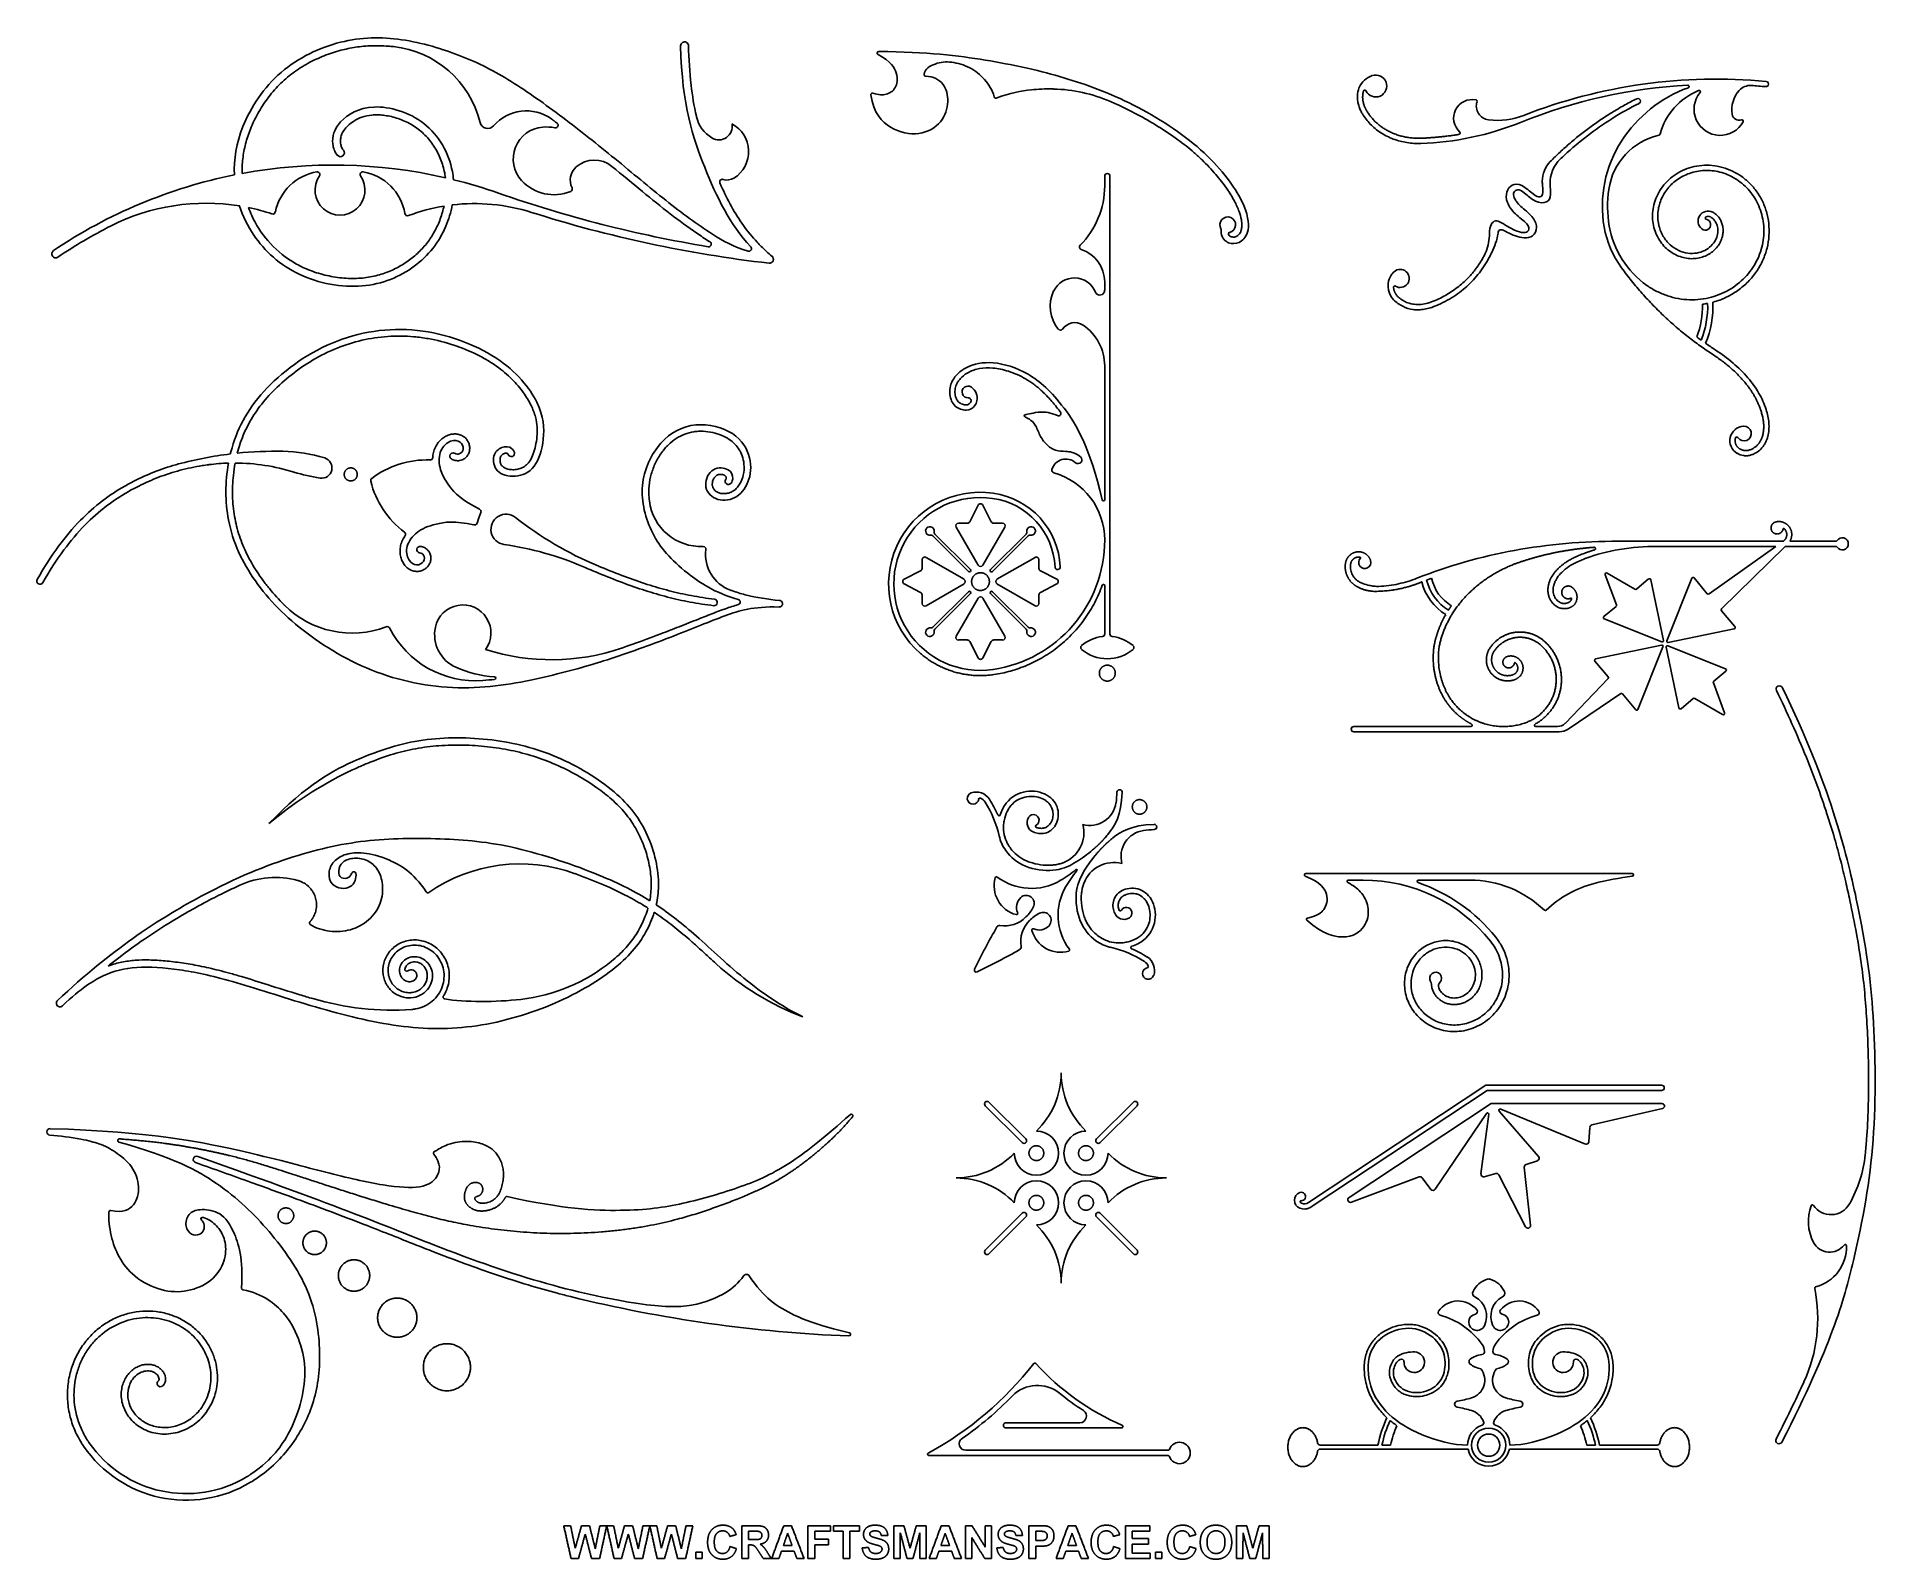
# Model space of a CAD drawing. Header units: millimetres. Extents: x -146 to 132, y -120 to 111.
import ezdxf

# ---------------------------------------------------------------- set-up
doc = ezdxf.new("R2010")
doc.units = ezdxf.units.MM
doc.header["$MEASUREMENT"] = 0
doc.layers.add('Layer 03', color=5, linetype='Continuous')

msp = doc.modelspace()

# ---------------------------------------------------------------- linework, layer by layer
at = {"layer": 'Layer 03'}
for p, q in [((54.03, 103.01), (54.02, 102.99)), ((54.04, 103.03), (54.03, 103.01)), ((15.55, 88.15), (15.55, 89.64)), ((16.34, 89.64), (16.34, 20.37)), ((15.55, 72.37), (15.55, 73.65)), ((58.45, 73.38), (58.45, 73.4)), ((58.45, 73.36), (58.45, 73.38)), ((15.55, 40.72), (15.55, 60.92)), ((-3.59, 39.86), (-4.87, 37.36)), ((-1.6, 37.36), (-2.88, 39.86)), ((-79.4, 37.12), (-79.11, 37.94)), ((-79.11, 37.94), (-78.82, 38.76)), ((-6.9, 36.55), (-3.58, 30.79)), ((-5.22, 37.14), (-6.56, 37.14)), ((-2.89, 30.79), (0.43, 36.55)), ((0.09, 37.14), (-1.25, 37.14)), ((-5.04, 29.82), (-10.43, 35.21)), ((-10.15, 35.49), (-4.76, 30.1)), ((-1.71, 30.1), (3.68, 35.49)), ((3.96, 35.21), (-1.43, 29.82)), ((118.2, 34.4), (93.24, 34.4)), ((99.22, 33.61), (117.09, 33.61)), ((117.09, 33.61), (106.97, 26.42)), ((108.88, 24.15), (118.47, 33.61)), ((118.47, 33.61), (126.17, 33.61)), ((126.17, 34.4), (119.2, 34.4)), ((-12.08, 31.62), (-12.08, 30.28)), ((-5.73, 28.64), (-11.48, 31.96)), ((5.01, 31.96), (-0.74, 28.64)), ((5.61, 30.28), (5.61, 31.62)), ((88.36, 31.82), (88.37, 31.82)), ((88.37, 31.82), (88.38, 31.82)), ((-12.29, 29.93), (-14.79, 28.65)), ((-14.79, 27.95), (-12.29, 26.67)), ((-11.48, 24.63), (-5.73, 27.96)), ((-0.74, 27.96), (5.01, 24.63)), ((8.32, 28.65), (5.82, 29.93)), ((5.82, 26.67), (8.32, 27.95)), ((91.27, 29.34), (92.96, 24.76)), ((95.77, 27.13), (91.56, 29.58)), ((97.84, 28.69), (96, 27.15)), ((100.09, 19.4), (98.16, 28.58)), ((104.36, 28.79), (100.58, 19.35)), ((106.71, 26.45), (104.7, 28.85)), ((-12.08, 26.31), (-12.08, 24.98)), ((-10.43, 21.39), (-5.04, 26.77)), ((-4.76, 26.49), (-10.15, 21.11)), ((-3.58, 25.8), (-6.9, 20.05)), ((0.43, 20.05), (-2.89, 25.8)), ((3.68, 21.11), (-1.71, 26.49)), ((-1.43, 26.77), (3.96, 21.39)), ((5.61, 24.98), (5.61, 26.31)), ((15.55, 20.37), (15.55, 27.67)), ((92.9, 24.54), (91.05, 23)), ((91.11, 22.66), (99.82, 19.17)), ((110.87, 21.49), (108.86, 23.88)), ((100.81, 19.09), (110.76, 21.17)), ((-6.56, 19.46), (-5.22, 19.46)), ((-4.87, 19.24), (-3.59, 16.74)), ((-2.88, 16.74), (-1.6, 19.24)), ((-1.25, 19.46), (0.09, 19.46)), ((99.77, 18.67), (89.82, 16.59)), ((96.22, 8.97), (100, 18.41)), ((102.42, 9.18), (100.5, 18.36)), ((100.76, 18.59), (109.48, 15.1)), ((89.71, 16.27), (91.72, 13.88)), ((109.53, 14.76), (107.69, 13.22)), ((91.71, 13.61), (85.19, 6.85)), ((85.64, 5.98), (93.61, 11.35)), ((93.88, 11.31), (95.88, 8.92)), ((107.63, 13), (109.31, 8.42)), ((104.58, 10.61), (102.74, 9.07)), ((109.03, 8.18), (104.81, 10.63)), ((70.96, 6.37), (53.24, 6.37)), ((53.24, 5.57), (84.32, 5.57)), ((84.05, 6.37), (80.76, 6.37)), ((95.34, -15.87), (45.96, -15.87)), ((52.4, -16.86), (54.67, -16.86)), ((63.02, -16.86), (70.79, -16.86)), ((46.36, -65.65), (73.19, -47.89)), ((73.43, -48.68), (46.8, -66.31)), ((73.19, -47.89), (99.8, -47.89)), ((99.8, -48.68), (73.43, -48.68)), ((3.07, -56.58), (-2.51, -51.01)), ((-1.95, -50.45), (3.63, -56.02)), ((19.89, -50.45), (14.31, -56.02)), ((14.87, -56.58), (20.45, -51.01)), ((74.03, -50.66), (52.51, -64.9)), ((65.54, -63.63), (73.29, -52.15)), ((73.65, -52.29), (72.47, -61.3)), ((99.83, -50.66), (74.03, -50.66)), ((81.19, -58.67), (75.24, -51.81)), ((75.46, -51.5), (88.26, -56.79)), ((89.25, -53.91), (99.91, -51.44)), ((88.81, -56.45), (88.94, -54.27)), ((79.97, -69.07), (79.03, -60.29)), ((79.3, -59.87), (81.02, -59.31)), ((52.87, -65.6), (63.12, -61.77)), ((63.58, -61.9), (64.9, -63.65)), ((72.97, -61.73), (74.71, -61.25)), ((75.17, -61.45), (79.23, -69.3)), ((3.07, -67.26), (-2.51, -72.84)), ((-1.95, -73.4), (3.63, -67.82)), ((19.89, -73.4), (14.31, -67.82)), ((14.87, -67.26), (20.45, -72.84)), ((-23.07, -85.34), (-25.46, -84.74)), ((11.81, -98.95), (0.63, -98.95)), ((0.63, -99.74), (18.14, -99.74)), ((48.15, -102.35), (56.89, -102.35)), ((70.52, -102.94), (48.15, -102.94)), ((58.8, -102.35), (57.5, -102.35)), ((99.14, -102.94), (76.77, -102.94)), ((88.48, -102.35), (89.79, -102.35)), ((90.39, -102.35), (99.14, -102.35)), ((-11.05, -103.92), (25.15, -103.92)), ((25.15, -103.13), (-5.46, -103.13))]:
    msp.add_line(p, q, dxfattribs=at)
for centre, radius, start, end in [((-93.64, 94.18), 15.13, 13.6972, 83.9702), ((-48, 109.35), 0.594, 1.3837, 181.3837), ((-18.62, 108.24), 0.247, 89.5859, 242.0631), ((-11.53, 105), 0.247, 172.0486, 268.6092), ((57.07, 101.71), 3.31, 108.2569, 156.4269), ((56.56, 103.27), 1.66, 206.1937, 108.2569), ((108.09, 24.32), 79.2, 93.1367, 111.9661), ((108.09, 24.32), 80, 84.6079, 111.3574), ((110.81, 83.95), 20.3, 110.0657, 147.2657), ((103.77, 103.21), 0.198, 290.0657, 93.1367), ((113.22, 101.09), 2.26, 86.1822, 137.5946), ((108.09, 24.32), 79.2, 84.6079, 86.1822), ((115.57, 103.57), 0.396, 264.6079, 84.6079), ((-19.59, 101.97), 0.247, 70.544, 188.908), ((-0.94, 101.68), 0.247, 193.7661, 288.9771), ((7.3, 79.97), 22.85, 66.4738, 88.696), ((54.89, 102.45), 0.198, 26.1937, 164.1352), ((71.15, 98.41), 2.81, 78.1613, 228.482), ((71.69, 100.97), 0.198, 341.6901, 78.1613), ((73.87, 100.24), 2.1, 161.6901, 262.8314), ((96.2, 100.99), 0.396, 296.7254, 116.7254), ((109.12, 93.41), 9.9, 112.051, 165.0146), ((108.66, 99.75), 3.95, 140.1475, 331.3565), ((105.47, 102.4), 0.198, 320.1475, 112.051), ((114.74, 99.7), 4.32, 137.5946, 189.2536), ((-77.78, 98.04), 1.19, 193.6972, 318.5757), ((-71.94, 92.89), 6.61, 55.0542, 138.5757), ((-67.53, 97.34), 0.396, 259.2522, 53.0002), ((-41.26, 99.76), 5.07, 192.8835, 238.8762), ((-42.83, 97.16), 2.04, 238.8762, 10.6117), ((-43.05, 93.35), 4.74, 302.1249, 62.0453), ((61.89, 138.86), 44.31, 271.8919, 291.9661), ((74.98, 109.01), 10.94, 262.8314, 291.3574), ((111.55, 99.18), 1.09, 189.2536, 287.7874), ((111.94, 97.95), 0.198, 331.3565, 107.7874), ((-69.08, 92.23), 4.84, 94.524, 222.4906), ((-68.91, 90.05), 7.02, 79.2522, 94.524), ((69.16, 96.16), 0.198, 279.6535, 48.482), ((109.08, 85.06), 18.25, 147.2657, 189.8167), ((101.61, 86.17), 9.91, 102.846, 171.539), ((99.36, 96.02), 0.198, 282.846, 345.0146), ((-100.06, 93.17), 0.594, 220.3492, 40.3491), ((-61.64, 87.89), 4.17, 50.6664, 131.2043), ((85.94, 88.89), 4.19, 135.3742, 180.2782), ((87.89, 88.64), 4.95, 133.8471, 182.2097), ((-101.13, 15.56), 75.75, 101.4057, 123.9808), ((-101.13, 15.56), 75.75, 77.0653, 100.4958), ((-102.34, 82.67), 7.72, 99.6018, 168.4241), ((-100.13, 87.52), 3.78, 145.4099, 34.5901), ((-103.57, 89.89), 0.396, 325.4099, 99.6018), ((-96.69, 89.89), 0.396, 80.3982, 214.5901), ((-97.91, 82.67), 7.72, 9.7731, 80.3982), ((-101.13, 15.56), 75.75, 70.7285, 76.1127), ((-62.63, 89.02), 2.66, 131.2044, 205.7942), ((-42.3, 88.76), 0.396, 71.7627, 204.0705), ((-41.57, 91), 1.96, 251.7627, 302.1249), ((15.95, 89.64), 0.396, 360, 180), ((-13.33, 266.68), 190.28, 250.7284, 260.5947), ((-67.78, 93.42), 6.6, 222.4906, 292.7327), ((-65.38, 87.69), 0.396, 292.7327, 25.7942), ((2.86, 88.15), 12.69, 315.0713, 360), ((109.08, 85.06), 17.46, 171.539, 189.8167), ((-120.4, 53.69), 31.84, 80.7879, 116.8129), ((-120.4, 53.69), 31.84, 71.7268, 78.3418), ((-110.3, 84.29), 0.396, 251.7268, 348.4241), ((-89.91, 84.04), 0.396, 189.7731, 290.5271), ((-79.77, 56.96), 28.52, 99.3237, 110.5271), ((-79.77, 56.96), 28.52, 72.4209, 96.7945), ((-13.33, 266.68), 191.47, 252.4209, 263.4337), ((106.84, 82.83), 1.52, 62.9774, 230.7266), ((106.84, 82.83), 0.725, 62.9774, 116.8996), ((-101.13, 15.56), 74.56, 116.8129, 123.9808), ((34.16, 82.27), 1.19, 284.318, 210.0299), ((32.92, 81.55), 0.247, 352.9071, 30.0299), ((34.52, 80.88), 0.247, 104.318, 219.0645), ((65.01, 82.7), 10.19, 333.1475, 350.3275), ((105.54, 84.45), 14.65, 189.8167, 216.4067), ((105.54, 84.45), 13.86, 189.8167, 234.9366), ((106.4, 82.29), 0.826, 230.7266, 78.8066), ((106.6, 83.3), 0.198, 116.8996, 258.8066), ((-143.14, 77.88), 0.594, 123.9808, 303.9808), ((-44.36, 79.35), 0.396, 260.5947, 57.7838), ((-38.28, 78.67), 0.396, 254.0291, 43.374), ((-16.97, 98.88), 27.79, 223.859, 225.6385), ((-7.21, 108.86), 41.75, 225.6391, 228.6903), ((12.13, 78.91), 0.396, 135.0713, 252.007), ((10.42, 73.65), 5.13, 0, 72.007), ((67.29, 80.67), 6.44, 331.4672, 356.3706), ((-35.16, 77.06), 0.594, 263.4337, 48.6903), ((60.25, 74.16), 1.37, 238.7712, 132.9357), ((10.96, 70.78), 3.46, 22.3635, 154.5465), ((14.82, 72.37), 0.727, 202.3635, 360), ((59.44, 72.82), 0.198, 58.7712, 185.6591), ((12.75, 69.93), 5.45, 154.5465, 219.3493), ((92.62, 69.99), 13.36, 339.4805, 1.0983), ((92.62, 69.99), 14.15, 338.5673, 1.5642), ((92.62, 69.99), 14.94, 337.8078, 2.1872), ((11.02, 65.23), 2.24, 55.9899, 145.6224), ((8.11, 60.92), 7.44, 0, 55.9899), ((8.85, 66.72), 0.396, 219.3493, 325.6224), ((-5.13, 56.98), 0.892, 55.2853, 271.7279), ((-5.09, 55.66), 0.429, 323.1238, 91.728), ((-5.78, 56.04), 2.04, 348.2572, 55.2853), ((8.56, 53.73), 0.359, 247.386, 36.8502), ((112.32, 49.6), 2.2, 92.9085, 239.8828), ((111.17, 49.97), 0.198, 33.1627, 162.0801), ((112.27, 50.68), 1.11, 213.1627, 92.9084), ((-109.79, -9.31), 57.33, 96.9333, 104.9249), ((-109.79, -9.31), 57.33, 88.9881, 95.8781), ((-109.17, 25.31), 22.71, 72.7743, 88.9881), ((-83.01, 47.27), 0.495, 59.6435, 239.6435), ((-74.21, 47.69), 0.495, 198.3072, 18.3072), ((9.76, 44.73), 3.23, 48.6338, 83.4306), ((-116.12, 15.73), 30.5, 91.6506, 97.2194), ((-116.12, 15.73), 30.5, 72.7689, 89.7554), ((-99.21, 70.26), 26.6, 252.7689, 261.4833), ((-102.91, 45.5), 1.57, 261.4833, 72.7743), ((-87.02, 32.96), 13.74, 87.8821, 127.1844), ((-86.5, 47.08), 0.396, 267.8821, 355.8537), ((7.94, 45.15), 0.396, 163.3977, 254.3846), ((9.67, 44.63), 2.2, 48.6338, 163.3977), ((4.99, 34.6), 10.56, 0, 74.3846), ((11.52, 46.72), 0.583, 228.6338, 48.6338), ((-95.08, 43.59), 0.396, 127.1844, 193.8549), ((-82.13, 46.78), 13.74, 193.8549, 233.1572), ((-41.37, 43.48), 0.495, 145.096, 325.096), ((-3.27, 27.94), 13.87, 81.8194, 229.3013), ((-79.19, 38.89), 0.396, 340.5196, 63.866), ((-45.51, 41.48), 7.88, 187.2236, 272.4604), ((-3.27, 27.94), 13.08, 81.8194, 278.462), ((-3.23, 39.68), 0.396, 27.1097, 152.8903), ((-2.98, 29.97), 11.03, 2.7208, 81.8194), ((-2.98, 29.97), 11.82, 2.7208, 81.8194), ((15.35, 40.72), 0.198, 193.0446, 360), ((-79.77, 37.25), 0.396, 257.1733, 340.5196), ((-74.99, 36.19), 2.3, 51.6042, 261.7218), ((-41.16, 78.88), 52.17, 231.6042, 247.3986), ((-10.89, 35.96), 0.649, 349.6474, 280.3526), ((-6.56, 36.74), 0.396, 90, 210), ((-5.22, 37.54), 0.396, 270, 332.8903), ((-1.25, 37.54), 0.396, 207.1097, 270), ((0.09, 36.74), 0.396, 330, 90), ((4.42, 35.96), 0.649, 259.6474, 190.3526), ((-90.6, 35.47), 0.396, 325.1856, 53.1572), ((-88.01, 33.13), 0.495, 81.3958, 261.3958), ((-82.28, -13.92), 48.34, 66.8973, 81.7218), ((-45.16, 33.21), 0.396, 352.1605, 92.4604), ((-10.71, 34.93), 0.396, 45, 100.3526), ((-9.87, 35.77), 0.396, 169.6474, 225), ((-4.26, 34.6), 19.81, 278.4622, 0), ((3.4, 35.77), 0.396, 315, 10.3526), ((4.24, 34.93), 0.396, 79.6474, 135), ((126.17, 34.6), 0.198, 270, 328.0376), ((126.17, 33.41), 0.198, 31.9624, 90), ((127.12, 34.01), 0.924, 211.9624, 148.0376), ((-39.1, 32.37), 5.72, 172.1605, 249.8313), ((-11.68, 31.62), 0.396, 60, 180), ((-3.23, 30.99), 0.396, 210, 330), ((5.21, 31.62), 0.396, 0, 120), ((54.9, 31.19), 0.924, 134.9336, 17.5555), ((54.19, 31.9), 0.0792, 314.9336, 77.5466), ((-145.5, 28.38), 0.495, 150.6422, 330.6422), ((-14.61, 28.3), 0.396, 117.1097, 242.8903), ((-12.47, 30.28), 0.396, 297.1097, 0), ((-5.93, 28.3), 0.396, 300, 60), ((-4.9, 29.96), 0.198, 225, 45), ((-1.57, 29.96), 0.198, 135, 315.0001), ((-0.54, 28.3), 0.396, 120, 240), ((6, 30.28), 0.396, 180, 242.8903), ((8.43, 30.51), 0.396, 182.7208, 2.7208), ((8.14, 28.3), 0.396, 297.1097, 62.8903), ((15.35, 27.67), 0.198, 360, 160.5444), ((71.45, 30.26), 8.19, 194.2715, 238.2339), ((71.45, 30.26), 7.4, 193.5452, 238.1609), ((71.45, 30.26), 6.61, 192.7186, 238.393), ((91.46, 29.41), 0.198, 59.7949, 200.2051), ((97.97, 28.54), 0.198, 11.8209, 130), ((104.55, 28.72), 0.198, 40, 158.1791), ((-43.54, 25.14), 0.495, 262.9621, 82.9621), ((-39.99, 25.19), 0.396, 285.0117, 73.7164), ((-33.67, 24.95), 0.495, 264.7729, 84.7729), ((-12.47, 26.31), 0.396, 0, 62.8903), ((-4.9, 26.63), 0.198, 315, 135), ((-3.23, 25.61), 0.396, 30, 150), ((-1.57, 26.63), 0.198, 45, 225), ((6, 26.31), 0.396, 117.1097, 180), ((95.87, 27.3), 0.198, 239.7949, 310), ((106.86, 26.58), 0.198, 220, 305.4029), ((-98.31, 35.01), 14.5, 225.257, 290.9252), ((-81.54, 20.52), 4.25, 324.0336, 168.3393), ((-11.68, 24.98), 0.396, 180, 300), ((5.21, 24.98), 0.396, 240, 360), ((91.18, 22.84), 0.198, 130, 248.1791), ((92.77, 24.69), 0.198, 310, 20.2051), ((109.02, 24.01), 0.198, 134.5971, 220), ((-92.98, 21.1), 0.396, 27.0112, 110.9252), ((-79.6, 27.92), 14.63, 207.0112, 274.2911), ((-80.4, 20.28), 5.41, 168.3393, 245.8303), ((-10.89, 20.64), 0.649, 79.6474, 10.3526), ((-10.71, 21.67), 0.396, 259.6474, 315), ((-9.87, 20.83), 0.396, 135, 190.3526), ((-6.56, 19.85), 0.396, 150, 270), ((0.09, 19.85), 0.396, 270, 30), ((3.4, 20.83), 0.396, 349.6474, 45), ((4.42, 20.64), 0.649, 169.6474, 100.3526), ((4.24, 21.67), 0.396, 225, 280.3526), ((15.95, 13.91), 6.12, 96.9831, 129.3996), ((15.16, 20.37), 0.396, 276.9831, 0), ((16.74, 20.37), 0.396, 180, 263.0169), ((15.95, 13.91), 6.12, 50.6004, 83.0169), ((110.72, 21.36), 0.198, 281.8209, 40), ((-68.13, 49.07), 32.6, 252.2058, 288.9245), ((-5.22, 19.06), 0.396, 27.1097, 90), ((-3.23, 16.92), 0.396, 207.1097, 332.8903), ((-1.25, 19.06), 0.396, 90, 152.8903), ((12.32, 18.33), 0.396, 129.3996, 230.6004), ((15.95, 22.75), 6.12, 230.6004, 270), ((15.95, 22.75), 6.12, 270, 309.3996), ((19.58, 18.33), 0.396, 309.3996, 50.6004), ((99.82, 18.48), 0.198, 338.1791, 101.8209), ((99.89, 19.36), 0.198, 248.1791, 11.8209), ((100.69, 18.4), 0.198, 68.1791, 191.8209), ((100.77, 19.28), 0.198, 158.1791, 281.8209), ((-75.68, 30.79), 16.93, 245.8303, 266.4366), ((89.86, 16.4), 0.198, 101.8209, 220), ((109.4, 14.92), 0.198, 310, 68.1791), ((-76.75, 13.7), 0.198, 276.6098, 86.4366), ((91.57, 13.75), 0.198, 316.0343, 40), ((93.72, 11.18), 0.198, 40, 123.9657), ((107.81, 13.07), 0.198, 130, 200.2051), ((117.62, 12.03), 0.495, 25.8664, 205.8664), ((96.04, 9.04), 0.198, 220, 338.1791), ((102.61, 9.22), 0.198, 191.8209, 310), ((104.71, 10.46), 0.198, 59.7949, 130), ((109.13, 8.35), 0.198, 239.7949, 20.2051), ((53.24, 5.97), 0.396, 90, 270), ((70.96, 6.56), 0.198, 270, 62.8579), ((80.76, 6.56), 0.198, 118.9805, 270), ((84.05, 7.95), 1.58, 270, 316.0343), ((84.32, 7.95), 2.38, 270, 303.9657), ((-73.88, -51.88), 57.15, 115.8576, 130.3389), ((-4.37, -4.49), 0.871, 108.7131, 351.3577), ((-3.89, -5.93), 2.39, 32.604, 108.7126), ((-3.32, -4.65), 0.198, 65.8775, 171.3577), ((-3.89, -5.93), 1.59, 32.604, 65.8775), ((-16, -13.67), 15.97, 12.5999, 32.604), ((-16, -13.67), 16.76, 23.4055, 32.604), ((13.31, -4.61), 3.99, 254.6191, 351.8209), ((17.8, -3.59), 0.396, 357.9371, 177.9371), ((-0.43, -6.93), 0.198, 203.4055, 342.5158), ((4.77, -7.8), 0.854, 299.5498, 145.4077), ((5.29, -8.72), 0.198, 119.5498, 250.3178), ((7.55, -9.68), 4.86, 290.6088, 14.4883), ((22.01, -13.31), 3.99, 98.1791, 195.3809), ((23.03, -8.82), 0.396, 272.0629, 92.0629), ((-109.89, -29.53), 13.06, 75.0833, 114.4791), ((-72.9, -38.71), 24.29, 69.9217, 124.6272), ((3.32, -17.75), 4.49, 164.1293, 254.9557), ((-0.81, -16.57), 0.198, 53.2816, 164.1293), ((4.45, -9.51), 8.61, 233.2816, 300.1774), ((-0.72, -0.61), 18.9, 300.1774, 309.1308), ((26.01, -27.35), 18.9, 140.8692, 149.8226), ((11.27, -15.35), 0.099, 320.8692, 129.1308), ((16.94, -19.07), 4.86, 75.5117, 159.3912), ((45.96, -16.07), 0.198, 90, 247.6201), ((101.52, -64.19), 48.31, 97.325, 104.2745), ((95.34, -16.07), 0.198, 277.325, 90), ((-86.86, -18.5), 0.274, 213.5925, 304.6272), ((3.68, -20.38), 1.21, 332.1606, 132.0973), ((17.11, -22.17), 8.61, 149.8226, 216.7184), ((52.4, -17.06), 0.198, 90, 243.8742), ((54.67, -41.53), 24.67, 38.66, 90), ((63.02, -17.06), 0.198, 90, 251.1569), ((54.67, -41.53), 25.66, 38.66, 71.1569), ((70.79, -33.12), 16.25, 46.0775, 90), ((93.62, -33.12), 16.25, 104.2745, 133.9225), ((2.2, -21.9), 0.198, 254.9557, 24.5411), ((4.22, -20.98), 2.01, 132.0973, 204.5411), ((-0.75, -18.04), 6.22, 314.9174, 332.1606), ((8.58, -27.37), 6.22, 117.8394, 135.0826), ((6.24, -22.95), 1.21, 317.9027, 117.8394), ((17.9, -21.33), 0.198, 199.6822, 330.4502), ((18.82, -21.85), 0.854, 304.5923, 150.4502), ((82.21, -21.27), 0.198, 226.0775, 313.9225), ((-104.47, -23.36), 0.274, 137.9604, 236.1412), ((84.96, -73.21), 98.86, 150.1017, 154.3128), ((-0.37, -24.15), 0.433, 81.0393, 150.1017), ((0.41, -19.2), 4.58, 261.0394, 314.9174), ((7.42, -26.21), 4.58, 135.0826, 188.9606), ((4.73, -24.42), 0.198, 65.4589, 195.0443), ((8.88, -23.3), 4.49, 195.0443, 285.8707), ((5.65, -22.41), 2.01, 245.4589, 317.9027), ((46.26, -22.8), 0.198, 103.6275, 227.5826), ((-46.59, 58.33), 98.86, 295.6872, 299.8983), ((2.47, -27), 0.433, 299.8983, 8.9607), ((10.05, -27.44), 0.198, 285.8707, 36.7184), ((12.95, -42.62), 15.97, 57.396, 77.4001), ((19.69, -27.06), 0.198, 107.4842, 246.5945), ((12.95, -42.62), 16.76, 57.396, 66.5945), ((-90.05, -30.38), 0.274, 168.4428, 306.4063), ((-89.37, -31.3), 0.868, 304.0806, 126.4063), ((-75.91, -8.27), 26.83, 276.6799, 308.7896), ((-15.23, 1.5), 41.79, 227.9325, 249.1625), ((-3.87, -30.49), 0.296, 154.3128, 225), ((22.13, -31), 0.871, 98.6423, 341.2869), ((20.7, -30.51), 1.59, 24.1225, 57.396), ((20.7, -30.51), 2.39, 341.2874, 57.396), ((21.97, -29.94), 0.198, 278.6423, 24.1225), ((-3.87, -30.49), 0.296, 225, 295.6872), ((65.62, -31.71), 0.907, 315.4816, 212.5413), ((64.19, -32.62), 0.792, 1.8333, 32.5413), ((66.83, -32.9), 0.792, 135.4816, 200.0226), ((-142.49, -35.49), 0.545, 133.2033, 313.2033), ((-92.2, 5.95), 42.48, 253.5559, 273.9436), ((-84.27, -34.58), 0.274, 147.6197, 261.52), ((-3.26, -46.01), 12.23, 313.8812, 0), ((21.2, -46.01), 12.23, 180, 226.1188), ((99.8, -48.29), 0.396, 270, 90), ((-2.23, -50.73), 0.396, 45, 225), ((20.17, -50.73), 0.396, 315, 135), ((73.46, -52.26), 0.198, 352.5408, 145.9546), ((75.39, -51.68), 0.198, 67.5485, 220.9623), ((99.83, -51.06), 0.396, 283.0164, 90), ((-143.98, -54.96), 0.495, 88.4214, 266.2559), ((-146.52, -93.69), 38.31, 79.2007, 86.2476), ((5.22, -58.17), 3.34, 180, 90), ((12.72, -58.17), 3.34, 90, 0), ((89.34, -54.29), 0.396, 103.0164, 176.3805), ((-6.94, -49.69), 12.23, 270, 316.1188), ((3.35, -56.3), 0.396, 225, 45), ((14.59, -56.3), 0.396, 135, 315), ((24.88, -49.69), 12.23, 223.8812, 270), ((88.41, -56.42), 0.396, 247.5485, 356.3805), ((111.86, -56.53), 18.83, 330.3058, 354.2806), ((-121.82, -59.13), 0.495, 70.5437, 250.5437), ((79.42, -60.25), 0.396, 108.0478, 186.1483), ((80.89, -58.93), 0.396, 288.0478, 40.9623), ((-6.94, -74.15), 12.23, 43.8812, 90), ((5.22, -65.68), 3.34, 270, 180), ((12.72, -65.68), 3.34, 360, 270), ((24.88, -74.15), 12.23, 90, 136.1188), ((63.26, -62.14), 0.396, 37.1225, 110.4867), ((65.21, -63.41), 0.396, 217.1225, 325.9546), ((72.87, -61.35), 0.396, 172.5408, 285.4552), ((74.82, -61.63), 0.396, 27.3547, 105.4552), ((-74.9, -64.97), 0.247, 77.2718, 152.9957), ((45.51, -65.32), 1.26, 109.9949, 248.557), ((45.75, -64.73), 1.9, 248.557, 303.5031), ((45.3, -64.73), 0.638, 266.318, 109.9949), ((45.25, -65.51), 0.144, 86.318, 216.1511), ((45.51, -65.32), 0.471, 216.1512, 248.557), ((45.75, -64.73), 1.11, 248.557, 303.5031), ((52.73, -65.23), 0.396, 123.5031, 290.4867), ((128.79, -68.48), 6.8, 159.683, 208.0429), ((122.6, -66.19), 0.198, 34.3493, 159.683), ((125.42, -64.26), 3.22, 214.3493, 330.3063), ((-134.83, -67.1), 0.247, 76.4717, 174.6913), ((3.35, -67.54), 0.396, 315, 135), ((-3.26, -77.84), 12.23, 0, 46.1188), ((21.2, -77.84), 12.23, 133.8812, 180), ((14.59, -67.54), 0.396, 45, 225), ((79.58, -69.12), 0.396, 207.3547, 6.1483), ((125.23, -70.38), 2.77, 208.0429, 322.1058), ((121.45, -72.3), 6.33, 285.107, 0.9594), ((127.58, -72.2), 0.198, 0.9594, 142.1058), ((-2.23, -73.12), 0.396, 135, 315), ((20.17, -73.12), 0.396, 225, 45), ((-38.63, -77), 0.495, 32.7118, 142.5904), ((74.4, -80.52), 3.42, 106.8601, 155.9031), ((73.64, -78.03), 0.823, 90, 106.8601), ((73.64, -78.03), 0.823, 73.1399, 90), ((72.89, -80.52), 3.42, 24.0969, 73.1399), ((-114.76, -78.59), 0.247, 176.404, 258.3534), ((-14.94, 123.91), 209.9, 256.1317, 267.7613), ((69.03, -84.13), 3.6, 38.3491, 145.4884), ((71.84, -79.38), 0.624, 155.9031, 241.9779), ((69.99, -82.86), 3.33, 334.8129, 61.9779), ((77.3, -82.86), 3.33, 118.0221, 205.1871), ((78.25, -84.13), 3.6, 34.5116, 141.6509), ((75.44, -79.38), 0.624, 298.0221, 24.0969), ((100.51, -83.21), 22.91, 335.3846, 11.5113), ((123.15, -78.6), 0.198, 105.107, 191.5113), ((66.39, -82.31), 0.396, 145.4884, 255.211), ((63.4, -93.64), 11.32, 35.2992, 75.211), ((71.87, -83.75), 1.25, 101.3164, 334.8129), ((71.55, -82.14), 0.396, 281.3164, 38.3491), ((75.42, -83.75), 1.25, 205.1871, 78.6836), ((83.88, -93.64), 11.32, 104.789, 144.7008), ((75.74, -82.14), 0.396, 141.6509, 258.6836), ((80.89, -82.31), 0.396, 284.789, 34.5116), ((-23.13, -85.58), 0.247, 267.7613, 75.9442), ((62.21, -92.79), 4.55, 86.6492, 119.5064), ((62.38, -89.8), 1.55, 177.1696, 86.6492), ((73.03, -92.19), 3.59, 96.5975, 127.5088), ((72.57, -88.18), 0.441, 276.8448, 2.7799), ((71, -88.26), 2.01, 2.7799, 35.2992), ((76.29, -88.26), 2.01, 144.7008, 177.2201), ((74.72, -88.18), 0.441, 177.2201, 263.1552), ((74.25, -92.19), 3.59, 52.4912, 83.4025), ((84.9, -89.8), 1.55, 93.3508, 2.8304), ((85.08, -92.79), 4.55, 60.4936, 93.3508), ((-35.71, -58.42), 51.38, 298.559, 322.058), ((4.97, -90.13), 0.198, 42.3284, 142.058), ((33.48, -64.17), 38.35, 222.3284, 246.5547), ((60.43, -89.71), 0.396, 357.1696, 120.743), ((71.13, -89.71), 0.467, 127.5088, 232.4913), ((73.03, -87.23), 3.59, 232.4912, 260.9715), ((70.25, -92.5), 2.8, 286.3785, 37.8398), ((77.03, -92.5), 2.8, 142.1602, 253.6215), ((74.25, -87.23), 3.59, 279.0285, 307.5088), ((76.15, -89.71), 0.467, 307.5087, 52.4912), ((86.85, -89.71), 0.396, 59.2573, 182.8304), ((-127.29, -93.01), 0.495, 126.5694, 306.5694), ((5.38, -98.59), 5.28, 50.7698, 135.6432), ((33.48, -64.17), 39.15, 230.7698, 237.3293), ((-35.71, -58.42), 52.18, 304.6765, 315.6432), ((11.81, -97.96), 0.99, 269.9999, 57.3293), ((68.97, -96.15), 0.479, 99.0995, 260.9005), ((66.14, -78.5), 17.4, 279.0995, 286.3785), ((66.14, -113.8), 17.4, 73.6215, 80.9005), ((70.25, -99.8), 2.8, 20.4659, 73.6215), ((77.03, -99.8), 2.8, 106.3785, 159.5341), ((81.15, -78.5), 17.4, 253.6215, 260.9005), ((81.15, -113.8), 17.4, 99.0995, 106.3785), ((78.32, -96.15), 0.479, 279.0995, 80.9005), ((0.63, -99.35), 0.396, 90, 270), ((18.14, -99.54), 0.198, 270, 66.5547), ((73.64, -105.53), 17.05, 154.5111, 169.244), ((73.64, -105.53), 16.45, 155.1015, 168.8509), ((73.64, -105.53), 15.18, 156.1797, 167.8981), ((73.64, -102.35), 3.18, 108.4543, 180), ((73.64, -102.35), 2.59, 90, 270), ((72.51, -98.96), 0.396, 288.4543, 20.4659), ((73.64, -102.35), 2.59, 270, 90), ((74.78, -98.96), 0.396, 159.5341, 251.5457), ((73.64, -102.35), 3.18, 0, 71.5457), ((73.64, -105.53), 15.18, 12.1019, 23.8203), ((73.64, -105.53), 16.45, 11.1491, 24.8985), ((73.64, -105.53), 17.05, 10.756, 25.4889), ((-123.39, -91.84), 18.83, 214.4724, 301.1188), ((-123.39, -91.84), 17.84, 214.4724, 301.1188), ((-5.46, -102.14), 0.99, 124.6765, 270), ((26.87, -103.53), 1.62, 199.0514, 160.9486), ((48.15, -101.95), 0.396, 189.5549, 270), ((48.15, -103.34), 0.396, 90, 170.4451), ((73.64, -102.35), 3.18, 190.7576, 270), ((73.64, -102.35), 1.68, 90, 270), ((73.64, -102.35), 1.68, 270, 90), ((73.64, -102.35), 3.18, 270, 349.2424), ((99.14, -101.95), 0.396, 270, 350.4451), ((99.14, -103.34), 0.396, 9.5549, 90), ((117.55, -101.65), 0.495, 152.9044, 332.9044), ((-11.05, -103.72), 0.198, 118.559, 270), ((25.15, -102.93), 0.198, 270, 340.9486), ((25.15, -104.12), 0.198, 19.0514, 90)]:
    msp.add_arc(centre, radius, start, end, dxfattribs=at)
for points, knots in [([(-38.38, 78.29), (-40.56, 78.91), (-44.51, 81.16), (-50.68, 85.72), (-58.54, 92.34), (-66.42, 98.59), (-74.4, 104.32), (-81.45, 107.94), (-90.87, 110.77), (-99.94, 110.62), (-109.67, 106.07), (-115.34, 97.52), (-116.19, 92.19), (-116.11, 89.81)], [342.261579, 342.261579, 342.261579, 342.261579, 343.787179, 345.991846, 348.196514, 350.401181, 352.605848, 354.810515, 357.015182, 359.219849, 361.424516, 363.629183, 365.500883, 365.500883, 365.500883, 365.500883]), ([(-114.93, 90.04), (-114.95, 90.78), (-114.88, 92.29), (-114.46, 94.55), (-113.7, 96.85), (-112.59, 99.15), (-111.14, 101.4), (-109.38, 103.48), (-107.31, 105.28), (-105, 106.75), (-102.55, 107.89), (-100.13, 108.68), (-97.72, 109.18), (-95.32, 109.4), (-93.41, 109.35), (-92.32, 109.26), (-92.05, 109.23)], [234.120828, 234.120828, 234.120828, 234.120828, 234.681962, 235.264802, 235.86059, 236.513424, 237.193303, 237.885557, 238.576326, 239.265992, 239.950793, 240.618059, 241.193356, 241.817336, 242.438335, 242.643463, 242.643463, 242.643463, 242.643463]), ([(-48.6, 109.33), (-48.38, 100.25), (-45.19, 90.79), (-41.15, 82.28), (-37.99, 78.94)], [333.650579, 333.650579, 333.650579, 333.650579, 337.853666, 342.000923, 342.000923, 342.000923, 342.000923]), ([(-46.2, 98.63), (-46.21, 98.65), (-46.57, 100.23), (-47.15, 103.79), (-47.36, 107.37), (-47.41, 109.36)], [330.447525, 330.447525, 330.447525, 330.447525, 330.465535, 331.670998, 333.17934, 333.17934, 333.17934, 333.17934]), ([(-18.73, 108.02), (-16.78, 106.98), (-15.59, 104.97), (-15.98, 102.81), (-17.37, 101.89), (-18.62, 101.89), (-19.51, 102.2)], [150.720918, 150.720918, 150.720918, 150.720918, 151.37192, 152.12006, 152.8682, 153.525319, 153.525319, 153.525319, 153.525319]), ([(33.16, 81.52), (33.12, 81.16), (33.33, 80), (34.74, 79.23), (36.28, 79.61), (37.67, 81.42), (36.74, 86.15), (30.32, 94.31), (19.1, 101.26), (8.71, 104.94), (-1.62, 107.23), (-11.3, 108.43), (-18.61, 108.48)], [133.958665, 133.958665, 133.958665, 133.958665, 134.732747, 136.499861, 138.266975, 140.034088, 141.801202, 143.568316, 145.335429, 147.102543, 148.869657, 150.554591, 150.554591, 150.554591, 150.554591]), ([(-11.78, 105.04), (-11.66, 105.87), (-9.97, 106.83), (-7.68, 107.05), (-4.75, 106.16), (-2.59, 104.45), (-1.45, 102.69), (-1.18, 101.62)], [160.014165, 160.014165, 160.014165, 160.014165, 160.679608, 161.416906, 162.154204, 162.891502, 163.573136, 163.573136, 163.573136, 163.573136]), ([(-19.84, 101.93), (-19.4, 99.14), (-16.89, 96.49), (-12.4, 95.6), (-8.85, 97.63), (-7.95, 100.99), (-8.54, 103.67), (-10.35, 104.72), (-11.54, 104.75)], [153.654434, 153.654434, 153.654434, 153.654434, 154.666927, 155.729027, 156.791128, 157.853229, 158.915329, 159.908833, 159.908833, 159.908833, 159.908833]), ([(54.02, 102.99), (53.88, 102.59), (53.76, 101.96), (53.8, 101.1), (53.92, 100.45), (54.1, 99.92), (54.31, 99.46), (54.77, 98.64), (55.69, 97.44), (57.29, 96.13), (58.87, 95.34), (60.23, 94.91), (61.61, 94.62), (62.66, 94.56), (63.36, 94.58)], [324.583561, 324.583561, 324.583561, 324.583561, 324.902794, 325.067908, 325.234033, 325.399359, 325.493357, 325.612902, 326.109411, 326.632671, 327.172113, 327.44333, 327.712685, 328.237967, 328.237967, 328.237967, 328.237967]), ([(-82.95, 89.09), (-82.99, 89.51), (-83.43, 92.75), (-86.73, 98.5), (-95.58, 101.04), (-100.74, 97.89), (-101.5, 95.01), (-100.95, 93.29), (-100.51, 92.78)], [209.331446, 209.331446, 209.331446, 209.331446, 209.653215, 211.857883, 214.06255, 216.267217, 218.471884, 219.678981, 219.678981, 219.678981, 219.678981]), ([(-0.86, 101.45), (1.29, 102.19), (3.92, 102.72), (6.48, 102.85), (7.82, 102.82)], [119.652167, 119.652167, 119.652167, 119.652167, 121.136133, 122.082234, 122.082234, 122.082234, 122.082234]), ([(16.43, 100.93), (16.72, 100.8), (18.09, 100.19), (20.52, 98.99), (23.62, 97.2), (26.51, 95.27), (28.71, 93.54), (30.63, 91.77), (32.32, 89.99), (33.95, 87.9), (35.13, 86.02), (35.87, 84.43), (36.24, 83.16), (36.32, 82.29), (36.28, 81.76), (36.2, 81.39), (36.06, 81.05), (35.82, 80.75), (35.56, 80.56), (35.32, 80.44), (35.08, 80.4), (34.84, 80.42), (34.6, 80.5), (34.42, 80.61), (34.35, 80.69), (34.32, 80.72)], [124.321209, 124.321209, 124.321209, 124.321209, 124.567745, 125.455709, 126.372271, 127.281302, 128.081294, 128.493119, 129.260908, 129.937714, 130.500136, 130.936967, 131.264875, 131.50339, 131.594412, 131.668937, 131.783081, 131.873816, 131.957583, 132.022925, 132.078286, 132.139582, 132.206434, 132.267763, 132.293982, 132.293982, 132.293982, 132.293982]), ([(96.38, 100.64), (94.98, 99.93), (90.98, 97.68), (87.09, 94.69), (84.68, 92.42), (84.46, 92.21)], [30.39306, 30.39306, 30.39306, 30.39306, 31.582706, 33.867373, 34.094902, 34.094902, 34.094902, 34.094902]), ([(-99.61, 93.55), (-99.65, 93.61), (-99.82, 93.83), (-99.96, 94.19), (-100.03, 94.59), (-100.06, 94.91), (-100.05, 95.34), (-99.92, 95.91), (-99.55, 96.62), (-98.91, 97.34), (-97.99, 98.04), (-96.77, 98.62), (-95.56, 98.88), (-94.46, 98.92), (-93.54, 98.86), (-92.58, 98.7), (-91.24, 98.35), (-89.93, 97.8), (-88.71, 97.07), (-87.57, 96.2), (-86.33, 94.87), (-85.18, 93), (-84.54, 91.28), (-84.27, 90.05), (-84.2, 89.54), (-84.18, 89.38)], [220.150153, 220.150153, 220.150153, 220.150153, 220.207095, 220.356995, 220.440221, 220.515408, 220.598897, 220.767023, 220.958007, 221.198894, 221.493869, 221.831475, 222.213738, 222.426743, 222.660483, 222.910008, 223.169031, 223.706629, 223.978719, 224.247401, 224.791935, 225.346535, 225.902604, 226.178494, 226.296704, 226.296704, 226.296704, 226.296704]), ([(-59, 91.11), (-57.45, 89.84), (-54.53, 87.42), (-50.29, 83.98), (-46.92, 81.49), (-44.87, 80.14), (-44.19, 79.71), (-44.15, 79.68)], [194.245694, 194.245694, 194.245694, 194.245694, 195.763175, 197.122254, 198.379577, 198.942055, 198.982618, 198.982618, 198.982618, 198.982618]), ([(107.17, 83.47), (107.25, 83.43), (107.43, 83.32), (107.67, 83.11), (107.89, 82.84), (108.14, 82.4), (108.33, 81.73), (108.3, 80.83), (107.97, 79.88), (107.3, 79.01), (106.33, 78.33), (105.11, 77.93), (103.74, 77.92), (102.33, 78.33), (101.02, 79.2), (99.97, 80.49), (99.31, 82.11), (99.14, 83.95), (99.53, 85.85), (100.51, 87.64), (102.03, 89.13), (104, 90.17), (105.88, 90.53), (107.44, 90.48), (109.05, 90.2), (110.99, 89.38), (113, 87.72), (114.49, 85.47), (115.16, 83.26), (115.31, 81.39), (115.17, 79.45), (114.46, 77.05), (113.06, 74.93), (111.58, 73.49), (110.29, 72.56), (108.87, 71.82), (106.8, 71.1), (104.57, 70.84), (102.33, 71.07), (100.66, 71.5), (99.05, 72.17), (98.05, 72.76), (97.57, 73.1)], [371.648505, 371.648505, 371.648505, 371.648505, 371.72354, 371.804158, 371.890882, 371.983502, 372.186344, 372.412704, 372.662554, 372.935939, 373.232818, 373.553198, 373.897134, 374.264589, 374.655581, 375.070162, 375.50829, 375.969991, 376.455311, 376.964205, 377.496702, 378.052841, 378.632575, 378.9313, 379.23594, 379.862965, 380.513602, 381.187892, 381.885856, 382.243696, 382.607447, 383.35271, 384.121655, 384.51499, 384.914241, 385.319413, 385.730518, 386.570493, 386.999286, 387.434172, 387.87373, 388.315281, 388.315281, 388.315281, 388.315281]), ([(107.54, 70.56), (107.56, 70.57), (108.26, 70.75), (109.59, 71.25), (111.38, 72.3), (112.93, 73.63), (114.2, 75.18), (115.16, 76.9), (115.8, 78.73), (116.09, 80.61), (116.06, 82.48), (115.7, 84.28), (115.05, 85.96), (114.12, 87.47), (112.97, 88.76), (111.64, 89.82), (110.17, 90.6), (108.62, 91.1), (107.04, 91.32), (105.48, 91.26), (103.99, 90.93), (102.61, 90.35), (101.39, 89.56), (100.34, 88.59), (99.51, 87.48), (98.9, 86.26), (98.53, 84.99), (98.39, 83.71), (98.48, 82.46), (98.79, 81.28), (99.28, 80.2), (99.94, 79.25), (100.74, 78.46), (101.63, 77.85), (102.59, 77.42), (103.58, 77.18), (104.56, 77.12), (105.5, 77.24), (106.38, 77.51), (107.16, 77.93), (107.82, 78.46), (108.36, 79.07), (108.75, 79.75), (109.01, 80.46), (109.12, 81.17), (109.09, 81.85), (108.95, 82.48), (108.7, 83.05), (108.37, 83.53), (107.97, 83.91), (107.67, 84.1), (107.53, 84.18)], [367.519194, 367.519194, 367.519194, 367.519194, 367.519831, 367.547608, 367.575386, 367.603164, 367.630942, 367.658719, 367.686497, 367.714275, 367.742053, 367.769831, 367.797608, 367.825386, 367.853164, 367.880942, 367.908719, 367.936497, 367.964275, 367.992053, 368.019831, 368.047608, 368.075386, 368.103164, 368.130942, 368.158719, 368.186497, 368.214275, 368.242053, 368.269831, 368.297608, 368.325386, 368.353164, 368.380942, 368.408719, 368.436497, 368.464275, 368.492053, 368.519831, 368.547608, 368.575386, 368.603164, 368.630942, 368.658719, 368.686497, 368.714275, 368.742053, 368.769831, 368.797608, 368.825386, 368.853164, 368.853164, 368.853164, 368.853164]), ([(-37, 79.63), (-37.77, 80.42), (-39.18, 82.15), (-40.96, 85.03), (-42.05, 87.23), (-42.59, 88.44), (-42.67, 88.6)], [405.430138, 405.430138, 405.430138, 405.430138, 406.266701, 407.117174, 407.992718, 408.123759, 408.123759, 408.123759, 408.123759]), ([(73.72, 80.26), (73.75, 80.72), (73.76, 81.62), (74.06, 82.66), (74.88, 83.01), (75.67, 82.52), (77.64, 81.34), (78.98, 81), (79.78, 81.29), (79.76, 82.35), (77.5, 83.9), (76.28, 85.66), (76.24, 87.33), (77.1, 88.42), (78.59, 88.52), (80.53, 86.69), (81.46, 86.37), (81.88, 86.8), (81.83, 87.68), (81.75, 88.63), (81.75, 88.87)], [18.171901, 18.171901, 18.171901, 18.171901, 18.400443, 18.814891, 19.22934, 19.643788, 20.058237, 20.472686, 20.887134, 21.301583, 21.716031, 22.13048, 22.544929, 22.959377, 23.373826, 23.788274, 24.202723, 24.617172, 25.03162, 25.150377, 25.150377, 25.150377, 25.150377]), ([(82.94, 88.45), (82.97, 87.85), (83.08, 86.71), (82.65, 85.5), (80.68, 85.6), (78.95, 87.26), (77.97, 87.73), (77.33, 87.23), (77.36, 86.41), (78.33, 85.1), (80.35, 83.58), (81.13, 81.85), (80.38, 80.4), (79.01, 80.23), (77.66, 80.55), (76.38, 81.16), (75.65, 81.58), (75.18, 81.53), (75.08, 81.16), (75.05, 80.99)], [35.150556, 35.150556, 35.150556, 35.150556, 35.510707, 35.90984, 36.308973, 36.708106, 37.107239, 37.506372, 37.905505, 38.304638, 38.703771, 39.102904, 39.502037, 39.90117, 40.300303, 40.699436, 41.098569, 41.497702, 41.653491, 41.653491, 41.653491, 41.653491]), ([(-115.31, 85.11), (-114.82, 83.58), (-112.89, 79.55), (-106.87, 74.03), (-96.36, 72.13), (-88.39, 75.56), (-84.49, 80.42), (-83.35, 84.17), (-83.15, 85.28)], [380.960295, 380.960295, 380.960295, 380.960295, 382.235269, 384.439936, 386.644603, 388.84927, 391.053937, 391.943914, 391.943914, 391.943914, 391.943914]), ([(-113.97, 84.87), (-113.82, 84.47), (-113.09, 82.67), (-111.15, 79.67), (-108.21, 77.13), (-105.77, 75.81), (-103.88, 75.06), (-101.79, 74.47), (-99.25, 74.13), (-96.77, 74.15), (-94.46, 74.56), (-92.35, 75.3), (-90.46, 76.32), (-88.78, 77.55), (-87.34, 78.98), (-86.14, 80.61), (-85.19, 82.44), (-84.66, 83.98), (-84.44, 84.89), (-84.39, 85.11)], [59.440979, 59.440979, 59.440979, 59.440979, 59.764615, 60.907664, 62.125337, 62.677757, 63.002989, 63.662562, 64.317448, 64.945335, 65.53364, 66.092439, 66.631884, 67.156325, 67.665526, 68.169913, 68.685628, 69.224255, 69.394687, 69.394687, 69.394687, 69.394687]), ([(73.96, 77.81), (73.52, 76.94), (72.54, 75.29), (70.96, 73.48), (69.53, 72.24), (68.34, 71.4), (67.05, 70.65), (65.86, 70.09), (64.82, 69.69), (63.94, 69.48), (63.07, 69.39), (61.94, 69.44), (60.85, 69.77), (59.89, 70.37), (59.37, 70.81), (59.02, 71.18), (58.84, 71.46), (58.69, 71.76), (58.58, 72.08), (58.5, 72.4), (58.44, 72.82), (58.43, 73.15), (58.45, 73.36)], [42.505499, 42.505499, 42.505499, 42.505499, 43.244026, 43.955953, 44.316204, 44.676456, 45.060339, 45.444223, 45.675001, 45.905779, 46.121632, 46.337486, 46.758665, 46.974101, 47.189537, 47.274569, 47.359601, 47.443914, 47.528228, 47.61099, 47.693752, 47.855697, 47.855697, 47.855697, 47.855697]), ([(-73.74, 47.84), (-73.82, 48.07), (-74.33, 48.76), (-75.71, 48.8), (-77.15, 47.51), (-76.76, 44.75), (-73.59, 43.87), (-70.48, 45.23), (-69.09, 49.72), (-69.42, 55.08), (-75.38, 62.58), (-88.37, 67.43), (-101.71, 65.42), (-112.69, 57.19), (-115.83, 51.14), (-116.68, 47.71), (-116.71, 47.6)], [572.715005, 572.715005, 572.715005, 572.715005, 573.461156, 575.515752, 577.570348, 579.624944, 581.67954, 583.734136, 585.788732, 587.843328, 589.897925, 591.952521, 594.007117, 596.061713, 598.116309, 598.181533, 598.181533, 598.181533, 598.181533]), ([(-115.66, 47.72), (-115.55, 48.16), (-115.14, 49.56), (-114.18, 51.88), (-112.5, 54.59), (-110.26, 57.19), (-107.51, 59.65), (-104.27, 61.89), (-99.5, 64.29), (-94.23, 65.5), (-89.53, 65.45), (-86.18, 65), (-82.95, 64.17), (-80, 62.97), (-77.86, 61.82), (-76.03, 60.63), (-74.13, 59.04), (-72.39, 57.02), (-71.22, 55.08), (-70.53, 53.31), (-70.27, 51.7), (-70.31, 50.22), (-70.51, 48.86), (-70.84, 47.65), (-71.29, 46.68), (-71.85, 45.96), (-72.52, 45.51), (-73.24, 45.26), (-73.99, 45.2), (-74.69, 45.28), (-75.19, 45.47), (-75.48, 45.66), (-75.63, 45.8), (-75.79, 46.01), (-75.91, 46.36), (-75.93, 46.72), (-75.9, 46.98), (-75.84, 47.18), (-75.71, 47.39), (-75.5, 47.57), (-75.26, 47.68), (-75.03, 47.73), (-74.87, 47.71), (-74.78, 47.67), (-74.74, 47.63), (-74.7, 47.58), (-74.69, 47.55), (-74.68, 47.53)], [554.032352, 554.032352, 554.032352, 554.032352, 554.373608, 555.138775, 555.928271, 556.785227, 557.727001, 558.717433, 559.768621, 561.760188, 562.761231, 563.318217, 564.321388, 565.281654, 565.731478, 566.157597, 566.930755, 567.603937, 568.174193, 568.640302, 569.03762, 569.40513, 569.75784, 570.077412, 570.349938, 570.569464, 570.763301, 570.952283, 571.144074, 571.328251, 571.484341, 571.54681, 571.587693, 571.638578, 571.749634, 571.861426, 571.909944, 571.950375, 572.019893, 572.088408, 572.159929, 572.220131, 572.264441, 572.278001, 572.293799, 572.309305, 572.322432, 572.322432, 572.322432, 572.322432]), ([(-3.78, 55.62), (-3.84, 55.35), (-4.24, 54.62), (-5.25, 53.99), (-7.28, 54.65), (-8.03, 56.55), (-7.77, 58.7), (-5.64, 60.93), (-1.55, 61.82), (4.04, 60.14), (9.1, 55.64), (13.31, 48.69), (15.16, 40.68)], [456.181437, 456.181437, 456.181437, 456.181437, 456.687811, 457.879992, 459.072173, 460.264354, 461.456535, 462.648716, 463.840897, 465.033078, 466.22526, 467.365775, 467.365775, 467.365775, 467.365775]), ([(111.22, 47.7), (111.53, 47.52), (112.05, 47.33), (112.7, 47.31), (113.08, 47.37), (113.43, 47.47), (113.82, 47.64), (114.39, 47.96), (114.89, 48.39), (115.29, 48.91), (115.53, 49.34), (115.73, 49.79), (115.93, 50.43), (116.06, 51.27), (116.04, 52.65), (115.62, 54.54), (114.57, 56.88), (112.85, 59.25), (110.6, 61.45), (108.85, 62.75), (107.92, 63.36)], [359.815307, 359.815307, 359.815307, 359.815307, 360.084769, 360.229544, 360.303809, 360.378074, 360.502314, 360.626554, 360.873657, 360.997534, 361.12141, 361.246817, 361.372224, 361.627211, 361.887288, 362.414714, 363.086702, 363.821683, 364.618652, 365.466055, 365.466055, 365.466055, 365.466055]), ([(8.85, 53.95), (8.82, 53.98), (8.36, 54.6), (7.48, 55.68), (6.16, 57.06), (4.88, 58.14), (3.22, 59.23), (1.52, 60), (-0.17, 60.45), (-1.65, 60.67), (-3.01, 60.63), (-4.21, 60.33), (-5.15, 59.95), (-5.92, 59.42), (-6.47, 58.8), (-6.77, 58.36), (-6.96, 57.93), (-7.11, 57.38), (-7.11, 56.7), (-6.94, 55.98), (-6.63, 55.5), (-6.28, 55.25), (-5.99, 55.12), (-5.69, 55.04), (-5.43, 55.01), (-5.21, 55.04), (-5.04, 55.12), (-4.88, 55.24), (-4.79, 55.34), (-4.74, 55.4)], [448.453179, 448.453179, 448.453179, 448.453179, 448.487487, 449.037007, 449.510309, 449.926903, 450.307945, 451.013571, 451.335255, 451.631107, 452.142469, 452.363211, 452.563129, 452.909154, 453.058413, 453.191867, 453.309754, 453.417228, 453.62275, 453.815415, 453.973632, 454.051048, 454.133955, 454.214705, 454.283284, 454.334467, 454.378377, 454.426949, 454.484133, 454.484133, 454.484133, 454.484133]), ([(10.13, 47.95), (9.98, 47.97), (9.24, 48.02), (8.14, 48), (6.63, 49.01), (5.71, 50.39), (5.08, 52.14), (4.14, 52.92), (3.32, 53.25), (3.34, 53.59), (4.39, 53.65), (5.74, 54.07), (7.3, 53.87), (8.42, 53.4)], [558.599597, 558.599597, 558.599597, 558.599597, 558.698931, 559.076951, 559.454971, 559.832991, 560.211011, 560.589031, 560.967051, 561.34507, 561.72309, 562.10111, 562.470562, 562.470562, 562.470562, 562.470562]), ([(-83.26, 46.85), (-83.18, 46.8), (-82.99, 46.71), (-82.69, 46.61), (-82.37, 46.57), (-82.01, 46.59), (-81.58, 46.71), (-81.13, 47), (-80.75, 47.46), (-80.53, 47.99), (-80.48, 48.57), (-80.59, 49.15), (-80.85, 49.69), (-81.26, 50.15), (-81.82, 50.48), (-82.45, 50.64), (-83.13, 50.63), (-83.8, 50.45), (-84.44, 50.11), (-85.02, 49.63), (-85.52, 49), (-85.89, 48.26), (-86.05, 47.58), (-86.09, 47.18), (-86.1, 47.05)], [44.075333, 44.075333, 44.075333, 44.075333, 44.14691, 44.230318, 44.31285, 44.393885, 44.500065, 44.650457, 44.795851, 44.94054, 45.08697, 45.231514, 45.379866, 45.536168, 45.698591, 45.861546, 46.028784, 46.203733, 46.38568, 46.57541, 46.775779, 46.987546, 47.20159, 47.296356, 47.296356, 47.296356, 47.296356]), ([(-40.96, 43.2), (-40.82, 43.4), (-40.58, 44.14), (-41.05, 45.41), (-43.85, 45.79), (-45.36, 42.78), (-43.55, 40.43), (-40.2, 40.6), (-38.14, 43.17), (-37.71, 46.99), (-40.11, 51.09), (-46.45, 52.73), (-51.96, 49.94), (-55.24, 42.92), (-53.28, 35.25), (-49.07, 30.4), (-43.47, 26.62), (-39.88, 25.57)], [494.397965, 494.397965, 494.397965, 494.397965, 494.977622, 496.322752, 497.667881, 499.013011, 500.358141, 501.703271, 503.048401, 504.393531, 505.73866, 507.08379, 508.42892, 509.77405, 511.11918, 512.46431, 513.374682, 513.374682, 513.374682, 513.374682]), ([(-53.33, 40.49), (-53.35, 40.64), (-53.43, 41.4), (-53.44, 42.78), (-53.09, 44.58), (-52.44, 46.26), (-51.56, 47.76), (-50.51, 49.01), (-49.31, 49.97), (-48.01, 50.64), (-46.85, 50.95), (-45.91, 51.04), (-44.94, 51.05), (-43.75, 50.89), (-42.41, 50.47), (-41.27, 49.88), (-40.37, 49.13), (-39.72, 48.28), (-39.23, 47.26), (-38.93, 45.95), (-39.02, 44.56), (-39.42, 43.44), (-39.85, 42.73), (-40.29, 42.24), (-40.8, 41.88), (-41.37, 41.66), (-41.96, 41.58), (-42.52, 41.62), (-43.01, 41.78), (-43.4, 42.05), (-43.67, 42.39), (-43.79, 42.72), (-43.82, 42.99), (-43.8, 43.3), (-43.71, 43.63), (-43.55, 43.94), (-43.4, 44.14), (-43.26, 44.28), (-43.11, 44.39), (-42.96, 44.46), (-42.73, 44.52), (-42.49, 44.52), (-42.25, 44.48), (-42.08, 44.43), (-41.95, 44.38), (-41.84, 44.31), (-41.77, 44.24), (-41.72, 44.15), (-41.7, 44.05), (-41.71, 43.95), (-41.72, 43.86), (-41.74, 43.81), (-41.76, 43.78), (-41.77, 43.76)], [484.933396, 484.933396, 484.933396, 484.933396, 485.047447, 485.513516, 485.974558, 486.431548, 486.87329, 487.286193, 487.668457, 488.031545, 488.38807, 488.567971, 488.751116, 489.120495, 489.478557, 489.804592, 490.093156, 490.35961, 490.611932, 490.941905, 491.371452, 491.654359, 491.835094, 491.999955, 492.152521, 492.303636, 492.456385, 492.600932, 492.728626, 492.845315, 492.954201, 493.055905, 493.106143, 493.161564, 493.28615, 493.364065, 493.423424, 493.475798, 493.518815, 493.558632, 493.601381, 493.69559, 493.743389, 493.787854, 493.825168, 493.852248, 493.885773, 493.899767, 493.928353, 493.960592, 493.97843, 493.993264, 494.005301, 494.005301, 494.005301, 494.005301]), ([(-79.02, 39.25), (-81.7, 40.56), (-83.91, 42.93), (-85.23, 45.51), (-85.14, 48.3), (-83.36, 49.81), (-81.77, 49.57), (-81.3, 48.29), (-81.93, 47.51), (-82.53, 47.57), (-82.76, 47.7)], [39.039206, 39.039206, 39.039206, 39.039206, 39.630565, 40.244727, 40.858889, 41.47305, 42.087212, 42.701373, 43.315535, 43.682638, 43.682638, 43.682638, 43.682638]), ([(-124.55, 46.09), (-125.69, 45.78), (-127.89, 45.07), (-130.58, 43.88), (-133.33, 42.42), (-136.23, 40.52), (-139.63, 37.5), (-142.97, 33.5), (-144.95, 30.37), (-145.93, 28.63)], [600.201431, 600.201431, 600.201431, 600.201431, 601.094633, 601.950619, 602.429753, 603.446644, 604.575622, 605.867633, 607.381797, 607.381797, 607.381797, 607.381797]), ([(-145.07, 28.14), (-144.11, 29.85), (-142.17, 32.91), (-138.92, 36.8), (-135.62, 39.73), (-132.81, 41.58), (-130.15, 42.99), (-127.54, 44.14), (-124.32, 45.19), (-121.75, 45.73), (-120.29, 45.94), (-119.95, 45.98)], [607.774496, 607.774496, 607.774496, 607.774496, 609.257767, 610.514926, 611.607593, 612.591267, 613.056491, 613.888925, 614.755783, 615.615163, 615.874703, 615.874703, 615.874703, 615.874703]), ([(-117, 46.21), (-117.5, 43.38), (-117.53, 36.8), (-113.51, 28.18), (-105.76, 20.29), (-94.09, 13.54), (-80.43, 11.47), (-67.93, 14.03), (-59.33, 16.46), (-49.3, 20.14), (-41.63, 23.34), (-37.67, 24.54), (-33.71, 24.45)], [457.319932, 457.319932, 457.319932, 457.319932, 459.02625, 461.080846, 463.135443, 465.190039, 467.244635, 469.299231, 471.353827, 473.408423, 475.463019, 477.517615, 477.517615, 477.517615, 477.517615]), ([(-108.51, 24.71), (-108.54, 24.74), (-109.34, 25.54), (-110.47, 26.77), (-111.79, 28.48), (-112.98, 30.18), (-114.26, 32.4), (-115.22, 34.74), (-115.78, 36.67), (-116.2, 38.67), (-116.45, 41.25), (-116.34, 43.95), (-116.1, 45.61), (-115.99, 46.22)], [540.171828, 540.171828, 540.171828, 540.171828, 540.196728, 541.031647, 541.435585, 541.832307, 542.607205, 543.368051, 543.74825, 544.131508, 544.913625, 545.706054, 546.179073, 546.179073, 546.179073, 546.179073]), ([(-88.09, 32.64), (-87.82, 32.6), (-87.32, 32.27), (-87.32, 31.27), (-88.49, 30.57), (-89.88, 31.38), (-90.31, 33.67), (-88.63, 35.9), (-85.98, 37.07), (-82.77, 37.52), (-79.86, 36.86)], [56.094735, 56.094735, 56.094735, 56.094735, 56.461838, 57.076, 57.690161, 58.304323, 58.918485, 59.532646, 60.146808, 60.738167, 60.738167, 60.738167, 60.738167]), ([(-90.28, 35.25), (-90.35, 35.14), (-90.57, 34.8), (-90.87, 34.18), (-91.05, 33.37), (-91.06, 32.57), (-90.91, 31.82), (-90.62, 31.16), (-90.21, 30.59), (-89.7, 30.16), (-89.1, 29.89), (-88.46, 29.8), (-87.85, 29.9), (-87.31, 30.15), (-86.86, 30.53), (-86.54, 31.01), (-86.37, 31.57), (-86.38, 32.16), (-86.55, 32.67), (-86.81, 33.03), (-87.07, 33.27), (-87.35, 33.45), (-87.64, 33.56), (-87.84, 33.61), (-87.94, 33.62)], [52.481017, 52.481017, 52.481017, 52.481017, 52.575783, 52.789827, 53.001595, 53.201963, 53.391694, 53.57364, 53.748589, 53.915827, 54.078782, 54.241205, 54.397507, 54.545859, 54.690403, 54.836833, 54.981523, 55.126916, 55.277309, 55.383488, 55.464523, 55.547056, 55.630464, 55.702041, 55.702041, 55.702041, 55.702041]), ([(93.24, 34.4), (90.59, 34.4), (85.33, 34.18), (75.03, 32.81), (67.55, 30.7), (62.79, 28.8)], [512.182361, 512.182361, 512.182361, 512.182361, 514.191455, 516.17032, 520.05063, 520.05063, 520.05063, 520.05063]), ([(88.38, 31.82), (89.93, 32.41), (91.63, 32.86), (93.45, 33.16), (95.27, 33.46), (97.21, 33.61), (99.22, 33.61)], [476.752159, 476.752159, 476.752159, 476.752159, 478.30529, 478.30529, 478.30529, 479.858422, 479.858422, 479.858422, 479.858422]), ([(-43.48, 25.63), (-44.65, 25.77), (-46.95, 26.13), (-50.35, 26.88), (-53.7, 27.86), (-57.14, 29.07), (-59.64, 30.07), (-61.02, 30.64), (-61.21, 30.72)], [67.134326, 67.134326, 67.134326, 67.134326, 68.032041, 68.897637, 69.767453, 70.676946, 71.659456, 71.809852, 71.809852, 71.809852, 71.809852]), ([(62.79, 28.8), (61.89, 28.44), (59.99, 27.88), (58.03, 27.6), (56.79, 27.55), (56.3, 27.59), (55.49, 27.72), (54.75, 27.92), (54.13, 28.21), (53.79, 28.42), (53.59, 28.58), (53.48, 28.69), (53.24, 28.96), (52.92, 29.45), (52.71, 30.19), (52.72, 30.68), (52.75, 30.9)], [520.05063, 520.05063, 520.05063, 520.05063, 520.786918, 521.544863, 521.544863, 521.732825, 521.911744, 522.169979, 522.309374, 522.427288, 522.477777, 522.500861, 522.546079, 522.74795, 522.945358, 523.116525, 523.116525, 523.116525, 523.116525]), ([(84.45, 25.13), (84.24, 25.24), (83.84, 25.56), (83.52, 26.14), (83.4, 26.68), (83.38, 27.13), (83.44, 27.59), (83.57, 28.04), (83.73, 28.4), (83.89, 28.68), (84.16, 29.11), (84.74, 29.8), (85.76, 30.6), (87, 31.29), (87.89, 31.65), (88.36, 31.82)], [474.321841, 474.321841, 474.321841, 474.321841, 474.504563, 474.703062, 474.810384, 474.923251, 475.040347, 475.15984, 475.280027, 475.339312, 475.400059, 475.666406, 476.020994, 476.37057, 476.746778, 476.746778, 476.746778, 476.746778]), ([(-63.31, 30.54), (-62.56, 30.21), (-60.59, 29.39), (-57.48, 28.14), (-54, 26.92), (-50.59, 25.92), (-47.14, 25.15), (-44.79, 24.79), (-43.6, 24.65)], [80.736173, 80.736173, 80.736173, 80.736173, 81.361037, 82.35193, 83.27366, 84.158279, 85.039823, 85.953241, 85.953241, 85.953241, 85.953241]), ([(-33.62, 25.44), (-35.37, 25.6), (-37.82, 25.98), (-40.26, 26.71), (-41, 26.98), (-41.07, 27)], [477.910314, 477.910314, 477.910314, 477.910314, 479.240582, 479.782884, 479.838103, 479.838103, 479.838103, 479.838103]), ([(-39.88, 24.81), (-40.54, 24.63), (-41.4, 24.35), (-42.62, 23.9), (-43.98, 23.39), (-46.09, 22.55), (-48.76, 21.48), (-52.61, 19.99), (-55.53, 18.92), (-57.53, 18.23), (-57.56, 18.23)], [513.634221, 513.634221, 513.634221, 513.634221, 514.147888, 514.319926, 514.618135, 515.247656, 516.044875, 516.792986, 518.378124, 518.399819, 518.399819, 518.399819, 518.399819]), ([(130.6, -58.41), (130.68, -57.63), (130.88, -55.27), (131.08, -51.33), (131.14, -46.61), (131.04, -42), (130.82, -37.6), (130.5, -33.41), (130, -29.23), (129.26, -24.75), (128.44, -20.68), (127.64, -17.01), (126.88, -13.88), (125.95, -10.45), (124.33, -5.18), (121.55, 2.35), (118.79, 8.49), (117.18, 11.81)], [229.606223, 229.606223, 229.606223, 229.606223, 230.202048, 231.396338, 232.598946, 233.775835, 234.892269, 235.932139, 236.963961, 238.080261, 239.372736, 240.111352, 240.922659, 241.816454, 242.803086, 245.098249, 247.898015, 247.898015, 247.898015, 247.898015]), ([(118.07, 12.24), (125.21, -2.48), (130.19, -22.4), (132.04, -36.41), (132.38, -56.59), (129.2, -74.04), (125.5, -87.2), (117.99, -101.88)], [248.290714, 248.290714, 248.290714, 248.290714, 254.30775, 260.324788, 266.341825, 272.358863, 278.375899, 278.375899, 278.375899, 278.375899]), ([(-110.87, -8.32), (-105.08, -2.32), (-97.15, 1.87), (-87.83, 4.8), (-76.97, 4.74), (-67.25, 2.27), (-57.88, -3.42), (-53.17, -9.74), (-51.67, -16.3), (-52.09, -19.7), (-52.29, -20.61)], [225.437572, 225.437572, 225.437572, 225.437572, 227.709088, 229.980604, 232.25212, 234.523636, 236.795152, 239.066669, 241.338185, 242.21505, 242.21505, 242.21505, 242.21505]), ([(-53.28, -19.98), (-53.13, -19.18), (-52.97, -17.49), (-53.21, -14.91), (-53.76, -12.74), (-54.34, -11.16), (-55.03, -9.63), (-56.11, -7.76), (-57.62, -5.97), (-59.34, -4.33), (-61.42, -2.72), (-64.24, -0.94), (-67.46, 0.67), (-70.82, 1.93), (-74.28, 2.82), (-77.85, 3.37), (-81.49, 3.61), (-85.12, 3.52), (-88.67, 3.09), (-92.15, 2.24), (-95, 1.22), (-97.03, 0.36), (-98.11, -0.12), (-98.61, -0.36), (-98.81, -0.45)], [301.416482, 301.416482, 301.416482, 301.416482, 301.974041, 302.570311, 303.189971, 303.502441, 303.722817, 304.336484, 304.977399, 305.322478, 305.9662, 306.775338, 307.608972, 308.425169, 309.233631, 310.054603, 310.893914, 311.730961, 312.540153, 313.339722, 314.187258, 314.610789, 314.847717, 314.994818, 314.994818, 314.994818, 314.994818]), ([(4.07, -7.32), (3.74, -7.8), (3.8, -8.8), (4.52, -9.63), (6.54, -10.06), (8.37, -8.75), (8.79, -6.01), (7.09, -3.74), (3.66, -3.06), (0.88, -4.5), (-0.04, -6.33), (-0.25, -6.99)], [72.303636, 72.303636, 72.303636, 72.303636, 73.146298, 73.988959, 74.83162, 75.674281, 76.516942, 77.359603, 78.202264, 79.044925, 79.476722, 79.476722, 79.476722, 79.476722]), ([(9.26, -14.23), (9.21, -14.25), (8.96, -14.34), (8.48, -14.48), (7.8, -14.59), (7.05, -14.63), (5.98, -14.58), (4.89, -14.38), (3.62, -13.95), (2.53, -13.34), (1.6, -12.46), (0.88, -11.46), (0.38, -10.34), (0.21, -9.19), (0.27, -8.24), (0.46, -7.27), (0.82, -6.36), (1.35, -5.59), (1.95, -4.98), (2.85, -4.44), (4.05, -4.16), (5.22, -4.22), (6.06, -4.49), (6.61, -4.81), (7.06, -5.16), (7.42, -5.63), (7.62, -6.11), (7.71, -6.46), (7.77, -6.96), (7.7, -7.5), (7.54, -7.94), (7.39, -8.22), (7.17, -8.53), (6.79, -8.85), (6.26, -9.04), (5.73, -9.04), (5.38, -8.96), (5.22, -8.9)], [64.388504, 64.388504, 64.388504, 64.388504, 64.431504, 64.593053, 64.764735, 64.952951, 65.156956, 65.580075, 65.790895, 66.167228, 66.521779, 66.753635, 67.095642, 67.443125, 67.627023, 67.816898, 68.189449, 68.360763, 68.523075, 68.837766, 69.145317, 69.443973, 69.720141, 69.808277, 69.926647, 70.146127, 70.250187, 70.318565, 70.422729, 70.629916, 70.726538, 70.779593, 70.864054, 71.019587, 71.145195, 71.288777, 71.414642, 71.414642, 71.414642, 71.414642]), ([(15.66, -10.4), (15.82, -10.22), (16.9, -8.92), (18.07, -7.09), (18.2, -3.61)], [59.1755935, 59.1755935, 59.1755935, 59.1755935, 59.316885, 60.1595461, 60.1595461, 60.1595461, 60.1595461]), ([(-142.87, -35.09), (-134.52, -27.26), (-120.96, -18.61), (-107.62, -13.12), (-96.36, -10.54), (-84.84, -10.48), (-74.09, -11.35), (-60.12, -16.17), (-55.38, -18.66), (-53.28, -19.98)], [281.171032, 281.171032, 281.171032, 281.171032, 284.071694, 286.995091, 289.918489, 292.841886, 295.765284, 298.688681, 301.416482, 301.416482, 301.416482, 301.416482]), ([(-0.41, -10.19), (-0.23, -10.99), (0.65, -12.86), (3.3, -15.06), (8.02, -15.71), (10.99, -14.39), (12.79, -13.09), (13.8, -12.24), (13.97, -12.09)], [54.08137, 54.08137, 54.08137, 54.08137, 54.641371, 55.484141, 56.326912, 57.169682, 58.012452, 58.175594, 58.175594, 58.175594, 58.175594]), ([(16.22, -10.96), (16.4, -10.8), (17.71, -9.72), (19.53, -8.55), (23.02, -8.43)], [59.1755935, 59.1755935, 59.1755935, 59.1755935, 59.316885, 60.1595461, 60.1595461, 60.1595461, 60.1595461]), ([(-104.62, -23.59), (-103.78, -24.16), (-101.53, -24.77), (-98.51, -24.58), (-95.64, -23.09), (-93.79, -20.42), (-93.53, -17.41), (-94.34, -15.14), (-95.84, -13.81), (-97.95, -13.38), (-99.86, -14), (-100.52, -15.53), (-100.02, -16.73), (-98.68, -16.55), (-98.48, -15.98), (-98.14, -15.49), (-97.63, -15.7), (-97.75, -17.01), (-98.48, -17.94), (-99.87, -18.26), (-101.52, -17.62), (-101.97, -15.74), (-101.24, -13.99), (-99.32, -12.8), (-96.68, -12.62), (-93.11, -13.44), (-89.11, -15.59), (-87.08, -18.65)], [185.557159, 185.557159, 185.557159, 185.557159, 186.023902, 186.540806, 187.057711, 187.574615, 188.09152, 188.608424, 189.125329, 189.642233, 190.159138, 190.676042, 191.192946, 191.709851, 192.226755, 192.74366, 193.260564, 193.777469, 194.294373, 194.811278, 195.328182, 195.845087, 196.361991, 196.878896, 197.3958, 197.912705, 198.41692, 198.41692, 198.41692, 198.41692]), ([(16.43, -27.04), (15.63, -26.85), (13.76, -25.98), (11.56, -23.32), (10.92, -18.6), (12.23, -15.63), (13.53, -13.84), (14.38, -12.82), (14.53, -12.65)], [54.08137, 54.08137, 54.08137, 54.08137, 54.641371, 55.484141, 56.326912, 57.169682, 58.012452, 58.175594, 58.175594, 58.175594, 58.175594]), ([(-64.56, -15.89), (-64.49, -15.92), (-63.04, -16.45), (-60.49, -17.45), (-57.12, -19), (-54.92, -20.24), (-53.8, -20.94), (-53.54, -21.1)], [203.814082, 203.814082, 203.814082, 203.814082, 203.860176, 204.874034, 205.694772, 206.396234, 206.602748, 206.602748, 206.602748, 206.602748]), ([(45.88, -16.26), (48.3, -17.25), (49.53, -19.26), (48.9, -21.41), (47.79, -22.23), (46.22, -22.61)], [121.366073, 121.366073, 121.366073, 121.366073, 122.221157, 123.184752, 124.083031, 124.083031, 124.083031, 124.083031]), ([(-135.19, -29.86), (-134.66, -29.44), (-132.86, -28.03), (-129.85, -25.84), (-126.21, -23.47), (-123.17, -21.68), (-120.38, -20.14), (-117.91, -18.87), (-116.11, -18.01), (-115.3, -17.65)], [176.345329, 176.345329, 176.345329, 176.345329, 176.808995, 177.910913, 178.896655, 179.784544, 180.326095, 181.082757, 181.689314, 181.689314, 181.689314, 181.689314]), ([(12.4, -17.36), (12.38, -17.41), (12.28, -17.67), (12.15, -18.15), (12.03, -18.82), (11.99, -19.57), (12.04, -20.64), (12.24, -21.74), (12.67, -23), (13.28, -24.1), (14.16, -25.03), (15.16, -25.74), (16.28, -26.24), (17.43, -26.41), (18.38, -26.35), (19.35, -26.16), (20.26, -25.8), (21.03, -25.28), (21.64, -24.67), (22.18, -23.77), (22.46, -22.58), (22.4, -21.4), (22.13, -20.56), (21.81, -20.01), (21.46, -19.57), (21, -19.2), (20.52, -19), (20.16, -18.91), (19.66, -18.86), (19.12, -18.92), (18.68, -19.09), (18.4, -19.23), (18.09, -19.46), (17.78, -19.83), (17.58, -20.37), (17.58, -20.9), (17.66, -21.24), (17.72, -21.4)], [64.388504, 64.388504, 64.388504, 64.388504, 64.431504, 64.593053, 64.764735, 64.952951, 65.156956, 65.580075, 65.790895, 66.167228, 66.521779, 66.753635, 67.095642, 67.443125, 67.627023, 67.816898, 68.189449, 68.360763, 68.523075, 68.837766, 69.145317, 69.443973, 69.720141, 69.808277, 69.926647, 70.146127, 70.250187, 70.318565, 70.422729, 70.629916, 70.726538, 70.779593, 70.864054, 71.019587, 71.145195, 71.288777, 71.414642, 71.414642, 71.414642, 71.414642]), ([(19.3, -22.55), (18.82, -22.89), (17.83, -22.82), (17, -22.1), (16.57, -20.08), (17.88, -18.25), (20.62, -17.84), (22.88, -19.54), (23.56, -22.96), (22.12, -25.75), (20.29, -26.66), (19.63, -26.87)], [72.303636, 72.303636, 72.303636, 72.303636, 73.146298, 73.988959, 74.83162, 75.674281, 76.516942, 77.359603, 78.202264, 79.044925, 79.476722, 79.476722, 79.476722, 79.476722]), ([(46.13, -22.94), (48.59, -25.19), (52.77, -26.04), (55.35, -23.59), (55.6, -20.82), (54.53, -18.73), (53.17, -17.66), (52.32, -17.24)], [124.191202, 124.191202, 124.191202, 124.191202, 125.165142, 126.174865, 127.184588, 128.194311, 128.964253, 128.964253, 128.964253, 128.964253]), ([(-52.59, -21.73), (-52.91, -22.77), (-54.28, -25.94), (-58.05, -30.37), (-67.9, -36.17), (-80.36, -39.63), (-91.8, -39.29), (-104.67, -35.97), (-117.27, -31.76), (-124.49, -30.28), (-131.2, -29.79), (-135.84, -31.01), (-139.2, -33.15), (-142.12, -35.89)], [257.070565, 257.070565, 257.070565, 257.070565, 258.100825, 260.372341, 262.643857, 264.915374, 267.18689, 269.458406, 271.729922, 274.001438, 276.272954, 278.54447, 280.779911, 280.779911, 280.779911, 280.779911]), ([(-53.54, -21.1), (-53.66, -21.51), (-54.03, -22.61), (-54.86, -24.39), (-56.2, -26.39), (-57.67, -27.96), (-58.7, -28.85), (-59.09, -29.17), (-59.1, -29.18)], [206.602748, 206.602748, 206.602748, 206.602748, 206.892958, 207.398459, 207.944531, 208.536279, 208.866182, 208.878551, 208.878551, 208.878551, 208.878551]), ([(-43.23, -29.52), (-43.56, -29.22), (-44.39, -28.46), (-45.65, -27.31), (-47.38, -25.75), (-49.41, -24.04), (-51.29, -22.62), (-52.35, -21.89), (-52.59, -21.73)], [254.286044, 254.286044, 254.286044, 254.286044, 254.596416, 255.057056, 255.454966, 256.189973, 256.872721, 257.070565, 257.070565, 257.070565, 257.070565]), ([(-52.29, -20.61), (-50.27, -21.96), (-46.25, -25.09), (-38.79, -32.35), (-32.58, -36.37), (-30.09, -37.55)], [242.21505, 242.21505, 242.21505, 242.21505, 244.902345, 247.825742, 250.74914, 250.74914, 250.74914, 250.74914]), ([(-84.5, -34.43), (-84.4, -34.28), (-84.12, -33.79), (-83.77, -32.91), (-83.51, -31.43), (-83.69, -29.93), (-84.28, -28.59), (-85.1, -27.42), (-86.5, -26.34), (-88.5, -25.79), (-90.49, -26.05), (-92.17, -27.03), (-93.3, -28.53), (-93.75, -30.3), (-93.5, -32.03), (-92.62, -33.48), (-91.3, -34.43), (-89.78, -34.79), (-88.3, -34.53), (-87.08, -33.75), (-86.31, -32.61), (-86.05, -31.32), (-86.31, -30.1), (-87, -29.12), (-87.97, -28.53), (-89.03, -28.39), (-90, -28.66), (-90.74, -29.27), (-91.13, -30.08), (-91.15, -30.92), (-90.83, -31.65), (-90.25, -32.14), (-89.65, -32.27), (-89.19, -32.18), (-88.98, -32.08), (-88.88, -32.02)], [153.591358, 153.591358, 153.591358, 153.591358, 153.715234, 153.977725, 154.236591, 154.743628, 154.991817, 155.236385, 155.714853, 156.179053, 156.628982, 157.064664, 157.486098, 157.893311, 158.286307, 158.665118, 159.029753, 159.380253, 159.716636, 160.038955, 160.347242, 160.641571, 160.921999, 161.188634, 161.441581, 161.681012, 161.907124, 162.120223, 162.320708, 162.509201, 162.686611, 162.854476, 163.014723, 163.094355, 163.172091, 163.172091, 163.172091, 163.172091]), ([(-90.32, -30.33), (-90.3, -30.26), (-90.25, -30.08), (-90.09, -29.8), (-89.81, -29.52), (-89.43, -29.32), (-88.99, -29.22), (-88.51, -29.25), (-88.03, -29.42), (-87.59, -29.72), (-87.23, -30.16), (-86.99, -30.7), (-86.9, -31.31), (-86.98, -31.95), (-87.23, -32.57), (-87.66, -33.13), (-88.24, -33.57), (-88.95, -33.85), (-89.73, -33.93), (-90.53, -33.81), (-91.3, -33.46), (-91.97, -32.91), (-92.49, -32.18), (-92.81, -31.31), (-92.89, -30.36), (-92.72, -29.4), (-92.29, -28.49), (-91.61, -27.7), (-90.73, -27.1), (-89.7, -26.74), (-88.58, -26.66), (-87.45, -26.88), (-86.39, -27.41), (-85.49, -28.2), (-84.81, -29.23), (-84.41, -30.43), (-84.34, -31.72), (-84.61, -33.01), (-85.22, -34.21), (-86.14, -35.23), (-87.32, -35.99), (-88.41, -36.34), (-89.09, -36.42), (-89.28, -36.44)], [163.953833, 163.953833, 163.953833, 163.953833, 163.979249, 164.020916, 164.062582, 164.104249, 164.145916, 164.187582, 164.229249, 164.270916, 164.312582, 164.354249, 164.395916, 164.437582, 164.479249, 164.520916, 164.562582, 164.604249, 164.645916, 164.687582, 164.729249, 164.770916, 164.812582, 164.854249, 164.895916, 164.937582, 164.979249, 165.020916, 165.062582, 165.104249, 165.145916, 165.187582, 165.229249, 165.270916, 165.312582, 165.354249, 165.395916, 165.437582, 165.479249, 165.520916, 165.562582, 165.604249, 165.621057, 165.621057, 165.621057, 165.621057]), ([(64.98, -32.6), (64.99, -32.74), (65.02, -33.06), (65.16, -33.55), (65.4, -34.06), (65.75, -34.53), (66.19, -34.95), (66.71, -35.29), (67.31, -35.54), (67.96, -35.68), (68.64, -35.71), (69.34, -35.61), (70.03, -35.38), (70.68, -35.02), (71.27, -34.54), (71.79, -33.95), (72.2, -33.25), (72.48, -32.48), (72.63, -31.65), (72.63, -30.79), (72.48, -29.92), (72.17, -29.07), (71.7, -28.28), (71.09, -27.56), (70.34, -26.95), (69.48, -26.48), (68.53, -26.15), (67.52, -25.99), (66.48, -26.02), (65.44, -26.23), (64.44, -26.62), (63.5, -27.2), (62.66, -27.95), (61.96, -28.85), (61.41, -29.87), (61.04, -30.99), (60.88, -32.18), (60.93, -33.4), (61.19, -34.62), (61.67, -35.78), (62.36, -36.86), (63.24, -37.82), (64.29, -38.62), (65.48, -39.24), (66.78, -39.64), (68.15, -39.81), (69.55, -39.74), (70.93, -39.42), (72.26, -38.86), (73.48, -38.06), (74.56, -37.05), (75.46, -35.85), (76.15, -34.49), (76.59, -33.01), (76.77, -31.46), (76.67, -29.88), (76.3, -28.33), (75.65, -26.84), (75.04, -25.93), (74.7, -25.5)], [160.68782, 160.68782, 160.68782, 160.68782, 160.710351, 160.738129, 160.765907, 160.793684, 160.821462, 160.84924, 160.877018, 160.904795, 160.932573, 160.960351, 160.988129, 161.015907, 161.043684, 161.071462, 161.09924, 161.127018, 161.154795, 161.182573, 161.210351, 161.238129, 161.265907, 161.293684, 161.321462, 161.34924, 161.377018, 161.404795, 161.432573, 161.460351, 161.488129, 161.515907, 161.543684, 161.571462, 161.59924, 161.627018, 161.654795, 161.682573, 161.710351, 161.738129, 161.765907, 161.793684, 161.821462, 161.84924, 161.877018, 161.904795, 161.932573, 161.960351, 161.988129, 162.015907, 162.043684, 162.071462, 162.09924, 162.127018, 162.154795, 162.182573, 162.210351, 162.238129, 162.265907, 162.265907, 162.265907, 162.265907]), ([(73.93, -26.12), (74.49, -26.82), (75.37, -28.37), (75.79, -30.55), (75.7, -32.27), (75.43, -33.51), (74.97, -34.67), (74.34, -35.73), (73.56, -36.66), (72.35, -37.69), (70.6, -38.58), (68.33, -38.91), (66.13, -38.51), (64.54, -37.63), (63.51, -36.68), (62.67, -35.6), (61.99, -34.07), (61.81, -32.12), (62.24, -30.28), (63.2, -28.74), (64.55, -27.62), (66.12, -27.02), (67.73, -26.95), (69.22, -27.39), (70.43, -28.24), (71.26, -29.37), (71.67, -30.65), (71.64, -31.92), (71.23, -33.05), (70.52, -33.94), (69.62, -34.51), (68.65, -34.75), (67.72, -34.66), (66.94, -34.31), (66.39, -33.78), (66.16, -33.37), (66.09, -33.17)], [146.501962, 146.501962, 146.501962, 146.501962, 147.178316, 147.837547, 148.160743, 148.479661, 148.794301, 149.104663, 149.41075, 149.712561, 150.303359, 150.877058, 151.433637, 151.973102, 152.236419, 152.495459, 153.000713, 153.48887, 153.959936, 154.413894, 154.850739, 155.270477, 155.673114, 156.058656, 156.427107, 156.778461, 157.112699, 157.429826, 157.729844, 158.012756, 158.278561, 158.527256, 158.758809, 158.973208, 159.170442, 159.327829, 159.327829, 159.327829, 159.327829]), ([(-104.23, -34.8), (-104.89, -34.6), (-107.16, -33.92), (-110.76, -32.79), (-114.3, -31.68), (-116.79, -30.95), (-118.92, -30.39), (-121.31, -29.83), (-124.02, -29.37), (-126.55, -29.06), (-128.89, -28.92), (-130.75, -28.95), (-132.46, -29.13), (-133.84, -29.41), (-134.83, -29.73), (-135.19, -29.86)], [169.073976, 169.073976, 169.073976, 169.073976, 169.546977, 170.694607, 171.659516, 172.089631, 172.476584, 173.163546, 173.775826, 174.355993, 174.907896, 175.384561, 175.626165, 176.087124, 176.345329, 176.345329, 176.345329, 176.345329]), ([(-74.85, -64.73), (-66.51, -66.61), (-56.52, -67.14), (-48.44, -66.02), (-39.12, -63.29), (-32.64, -60.44), (-26.64, -55.63), (-22.96, -52.35)], [368.650629, 368.650629, 368.650629, 368.650629, 371.640454, 374.653211, 377.665969, 380.678727, 383.168867, 383.168867, 383.168867, 383.168867]), ([(-143.97, -54.47), (-128.67, -54.89), (-112.23, -58.32), (-102.11, -61.21), (-93.01, -63.26), (-87.56, -63.55), (-85.22, -62.03), (-84.79, -59.8), (-85.93, -58.31)], [342.473353, 342.473353, 342.473353, 342.473353, 345.194714, 347.916075, 350.637437, 353.358798, 356.08016, 358.68588, 358.68588, 358.68588, 358.68588]), ([(-134.77, -66.85), (-132.95, -67.29), (-130.96, -66.15), (-130.36, -63.28), (-131.35, -60.05), (-134.27, -57.87), (-135.99, -56.85), (-138.12, -56.29), (-139.34, -56.05)], [506.481528, 506.481528, 506.481528, 506.481528, 507.376429, 508.314691, 509.252952, 510.191214, 511.129476, 511.739106, 511.739106, 511.739106, 511.739106]), ([(-133.56, -56.5), (-125.3, -58.83), (-117.81, -62.84), (-110.73, -69.7), (-104.26, -78.77), (-102.78, -88.66), (-103.89, -96.39), (-107.36, -102.68), (-110.77, -106.13), (-113.36, -107.79), (-113.65, -107.97)], [413.30711, 413.30711, 413.30711, 413.30711, 415.758017, 418.439458, 421.120898, 423.802339, 426.48378, 429.165221, 431.846661, 432.172864, 432.172864, 432.172864, 432.172864]), ([(-121.98, -59.6), (-119.17, -60.59), (-114.05, -62.41), (-105.54, -65.51), (-98.61, -68.12), (-92.79, -70.4), (-89.42, -71.74), (-85.58, -73.26), (-79.79, -75.46), (-73.41, -77.64), (-68.05, -79.16), (-65.91, -79.71), (-65.25, -79.87)], [107.951427, 107.951427, 107.951427, 107.951427, 110.21321, 112.068094, 114.813216, 115.825269, 116.803836, 117.561946, 118.956365, 121.496198, 122.667001, 123.175345, 123.175345, 123.175345, 123.175345]), ([(-39.02, -76.7), (-39.93, -77.89), (-41.51, -79.35), (-46.64, -81.59), (-53.76, -81.39), (-68.53, -78.36), (-85.39, -72.52), (-99.49, -66.49), (-121.65, -58.66)], [139.310106, 139.310106, 139.310106, 139.310106, 142.55633, 146.297293, 150.038255, 153.779217, 157.52018, 161.261141, 161.261141, 161.261141, 161.261141]), ([(-115.01, -78.57), (-114.74, -74.22), (-116.23, -69.2), (-118.55, -66.84), (-121.46, -66.58), (-123.16, -67.19), (-123.67, -69.34), (-122.59, -70.63), (-121.41, -70.59), (-120.64, -69.87), (-120.61, -68.74), (-121.29, -68.11), (-121.1, -67.83), (-120.05, -68.07), (-118.37, -69.43), (-117.34, -71.59), (-117.38, -74.47), (-119.38, -77.66), (-123.18, -79.24), (-127.1, -79.17), (-131.51, -76.93), (-133.68, -73.86), (-134.8, -70.92), (-135.18, -68.17), (-135.08, -67.07)], [490.603332, 490.603332, 490.603332, 490.603332, 491.311767, 492.031833, 492.751898, 493.471964, 494.192029, 494.912095, 495.63216, 496.352226, 497.072291, 497.792357, 498.512422, 499.232488, 499.952553, 500.672619, 501.392684, 502.11275, 502.832816, 503.552881, 504.272947, 504.993012, 505.713078, 506.374387, 506.374387, 506.374387, 506.374387]), ([(-25.46, -84.74), (-27.96, -84.12), (-32.59, -82.4), (-36.13, -79.97), (-38.21, -76.73)], [134.666819, 134.666819, 134.666819, 134.666819, 136.385174, 139.070388, 139.070388, 139.070388, 139.070388]), ([(-113.61, -106.74), (-111.76, -105.45), (-109.74, -103.51), (-107.71, -100.48), (-106.01, -96.35), (-105.15, -91.15), (-106.03, -86.79), (-108.09, -82.44), (-111.74, -79.46), (-114.81, -78.83)], [481.511003, 481.511003, 481.511003, 481.511003, 482.801231, 484.091459, 485.381687, 486.671915, 487.962143, 489.252371, 490.51394, 490.51394, 490.51394, 490.51394]), ([(-138.91, -102.5), (-139.03, -102.34), (-139.59, -101.49), (-140.43, -99.84), (-141.14, -97.51), (-141.42, -95.13), (-141.29, -92.78), (-140.75, -90.53), (-139.85, -88.44), (-138.61, -86.58), (-137.09, -84.99), (-135.35, -83.71), (-133.45, -82.78), (-131.46, -82.21), (-129.43, -82), (-127.44, -82.15), (-125.54, -82.64), (-123.8, -83.44), (-122.25, -84.5), (-120.95, -85.8), (-119.92, -87.27), (-119.18, -88.87), (-118.75, -90.53), (-118.62, -92.21), (-118.78, -93.84), (-119.22, -95.38), (-119.91, -96.78), (-120.81, -98), (-121.88, -99.02), (-123.09, -99.81), (-124.38, -100.35), (-125.71, -100.65), (-127.03, -100.7), (-128.3, -100.52), (-129.49, -100.13), (-130.54, -99.55), (-131.45, -98.82), (-132.18, -97.96), (-132.72, -97.02), (-133.08, -96.04), (-133.24, -95.04), (-133.21, -94.07), (-133.02, -93.16), (-132.67, -92.34), (-132.21, -91.62), (-131.64, -91.04), (-131, -90.59), (-130.33, -90.29), (-129.65, -90.13), (-128.98, -90.11), (-128.37, -90.21), (-127.82, -90.42), (-127.35, -90.72), (-126.98, -91.08), (-126.71, -91.48), (-126.55, -91.89), (-126.5, -92.3), (-126.53, -92.68), (-126.65, -93.01), (-126.81, -93.25), (-126.94, -93.36), (-126.99, -93.41)], [439.367019, 439.367019, 439.367019, 439.367019, 439.37355, 439.401328, 439.429106, 439.456884, 439.484662, 439.512439, 439.540217, 439.567995, 439.595773, 439.62355, 439.651328, 439.679106, 439.706884, 439.734662, 439.762439, 439.790217, 439.817995, 439.845773, 439.87355, 439.901328, 439.929106, 439.956884, 439.984662, 440.012439, 440.040217, 440.067995, 440.095773, 440.12355, 440.151328, 440.179106, 440.206884, 440.234662, 440.262439, 440.290217, 440.317995, 440.345773, 440.37355, 440.401328, 440.429106, 440.456884, 440.484662, 440.512439, 440.540217, 440.567995, 440.595773, 440.62355, 440.651328, 440.679106, 440.706884, 440.734662, 440.762439, 440.790217, 440.817995, 440.845773, 440.87355, 440.901328, 440.929106, 440.956884, 440.977522, 440.977522, 440.977522, 440.977522]), ([(-127.58, -92.61), (-127.58, -92.61), (-127.57, -92.6), (-127.54, -92.56), (-127.51, -92.48), (-127.49, -92.3), (-127.56, -91.98), (-127.84, -91.58), (-128.37, -91.23), (-129.12, -91.06), (-130.02, -91.2), (-130.94, -91.7), (-131.58, -92.41), (-131.95, -93.15), (-132.22, -94.02), (-132.28, -95.26), (-131.81, -96.78), (-130.79, -98.17), (-129.25, -99.23), (-127.67, -99.67), (-126.31, -99.7), (-124.87, -99.5), (-123.09, -98.77), (-121.28, -97.18), (-120.02, -94.97), (-119.51, -92.33), (-119.82, -90.04), (-120.52, -88.26), (-121.29, -87), (-122.27, -85.84), (-123.86, -84.5), (-126.31, -83.3), (-129.64, -82.87), (-133.08, -83.56), (-135.68, -85.06), (-137.45, -86.75), (-138.58, -88.26), (-139.47, -89.97), (-140.08, -91.82), (-140.39, -93.79), (-140.37, -96.51), (-139.69, -99.16), (-138.65, -101.12), (-138.19, -101.81), (-138.1, -101.94)], [441.370221, 441.370221, 441.370221, 441.370221, 441.372973, 441.384319, 441.405101, 441.435079, 441.522175, 441.644747, 441.802175, 441.994073, 442.220207, 442.480423, 442.774653, 442.934513, 443.102869, 443.465065, 443.861247, 444.291426, 444.755597, 445.253765, 445.515603, 445.785949, 446.352168, 446.952443, 447.586793, 448.255225, 448.957734, 449.321771, 449.694333, 450.075421, 450.465038, 451.269865, 452.108828, 452.981939, 453.889186, 454.355612, 454.830575, 455.314075, 455.806116, 456.306697, 456.815821, 457.859701, 458.359704, 458.486396, 458.486396, 458.486396, 458.486396]), ([(58.25, -98.19), (58.05, -98), (57.35, -97.31), (56.3, -96), (55.47, -94.36), (55.05, -92.93), (54.86, -91.8), (54.79, -90.74), (54.85, -89.7), (55.04, -88.7), (55.37, -87.77), (55.84, -86.94), (56.62, -85.98), (57.82, -85.03), (59.49, -84.31), (60.98, -84.05), (62.17, -84.08), (63.31, -84.28), (64.6, -84.83), (65.88, -85.79), (66.69, -86.75), (67.13, -87.57), (67.45, -88.39), (67.65, -89.46), (67.64, -90.77), (67.39, -91.85), (66.9, -92.87), (66.18, -93.76), (65.12, -94.49), (63.88, -94.93), (62.8, -95.04), (61.84, -94.94), (61.15, -94.77), (60.51, -94.49), (59.96, -94.1), (59.5, -93.63), (59.13, -93.12), (58.86, -92.58), (58.64, -91.87), (58.6, -90.99), (58.87, -90.04), (59.29, -89.38), (59.68, -89.01), (59.89, -88.88), (59.96, -88.84)], [317.328227, 317.328227, 317.328227, 317.328227, 317.541632, 318.071657, 318.596451, 318.927953, 319.197658, 319.465746, 319.72918, 319.985848, 320.234474, 320.474177, 320.708067, 321.167415, 321.62367, 322.076585, 322.300438, 322.522421, 322.951788, 323.35598, 323.724505, 323.896555, 324.063479, 324.389413, 324.717031, 325.04948, 325.224811, 325.56561, 325.913633, 326.186754, 326.551874, 326.73338, 326.912775, 327.089843, 327.260611, 327.424978, 327.583071, 327.73502, 327.880711, 328.149643, 328.393228, 328.619158, 328.732872, 328.801695, 328.801695, 328.801695, 328.801695]), ([(60.23, -89.37), (59.98, -89.52), (59.38, -90.16), (58.93, -91.94), (60.68, -94.44), (64.34, -94.55), (66.84, -92.5), (67.25, -89.37), (66.21, -86.57), (62.74, -84.25), (58.3, -85.03), (55.17, -88.13), (55.4, -93.68), (58.2, -97.83), (63.09, -100.94), (68.3, -102.35), (70.46, -102.35)], [331.521233, 331.521233, 331.521233, 331.521233, 332.037881, 333.046414, 334.054946, 335.063478, 336.072011, 337.080543, 338.089075, 339.097608, 340.10614, 341.114672, 342.123205, 343.131737, 344.140269, 345.148802, 345.148802, 345.148802, 345.148802]), ([(76.82, -102.35), (78.98, -102.35), (84.2, -100.94), (89.09, -97.83), (91.88, -93.68), (92.11, -88.13), (88.99, -85.03), (84.55, -84.25), (81.08, -86.57), (80.03, -89.37), (80.45, -92.5), (82.95, -94.55), (86.61, -94.44), (88.36, -91.94), (87.9, -90.16), (87.31, -89.52), (87.05, -89.37)], [257.633346, 257.633346, 257.633346, 257.633346, 258.641878, 259.65041, 260.658942, 261.667474, 262.676006, 263.684539, 264.693071, 265.701603, 266.710135, 267.718667, 268.7272, 269.735732, 270.744264, 271.260913, 271.260913, 271.260913, 271.260913]), ([(87.32, -88.84), (87.4, -88.88), (87.6, -89.01), (88, -89.38), (88.42, -90.04), (88.69, -90.99), (88.65, -91.87), (88.42, -92.58), (88.15, -93.12), (87.79, -93.63), (87.33, -94.1), (86.77, -94.49), (86.13, -94.77), (85.44, -94.94), (84.49, -95.04), (83.4, -94.93), (82.17, -94.49), (81.11, -93.76), (80.38, -92.87), (79.9, -91.85), (79.64, -90.77), (79.63, -89.46), (79.84, -88.39), (80.15, -87.57), (80.6, -86.75), (81.41, -85.79), (82.68, -84.83), (83.98, -84.28), (85.12, -84.08), (86.31, -84.05), (87.79, -84.31), (89.46, -85.03), (90.67, -85.98), (91.44, -86.94), (91.92, -87.77), (92.25, -88.7), (92.44, -89.7), (92.49, -90.74), (92.43, -91.8), (92.24, -92.93), (91.82, -94.36), (90.99, -96), (89.94, -97.31), (89.24, -98), (89.03, -98.19)], [273.980451, 273.980451, 273.980451, 273.980451, 274.049274, 274.162988, 274.388918, 274.632502, 274.901435, 275.047125, 275.199075, 275.357167, 275.521534, 275.692303, 275.86937, 276.048766, 276.230271, 276.595392, 276.868512, 277.216536, 277.557335, 277.732666, 278.065114, 278.392733, 278.718667, 278.88559, 279.05764, 279.426166, 279.830357, 280.259725, 280.481707, 280.70556, 281.158475, 281.614731, 282.074078, 282.307968, 282.547671, 282.796297, 283.052966, 283.316399, 283.584487, 283.854192, 284.185695, 284.710489, 285.240513, 285.453919, 285.453919, 285.453919, 285.453919]), ([(117.11, -101.43), (117.98, -99.73), (119.42, -96.85), (120.79, -93.95), (121.34, -92.76)], [278.768598, 278.768598, 278.768598, 278.768598, 280.213976, 281.205261, 281.205261, 281.205261, 281.205261]), ([(58.72, -98.6), (58.9, -98.76), (59.25, -99.03), (59.6, -99.29), (59.76, -99.4)], [1.6699186, 1.6699186, 1.6699186, 1.6699186, 1.8530628, 2.0015377, 2.0015377, 2.0015377, 2.0015377]), ([(88.57, -98.6), (88.38, -98.76), (88.04, -99.03), (87.69, -99.29), (87.53, -99.4)], [9.9600647, 9.9600647, 9.9600647, 9.9600647, 10.143209, 10.2916838, 10.2916838, 10.2916838, 10.2916838])]:
    msp.add_open_spline(points, degree=3, knots=knots, dxfattribs=at)
for points, weights, degree, knots in [([(69.19, 95.96), (66.28, 95.47), (63.33, 95.37), (57.3, 95.17), (54.95, 99.98), (54.34, 101.26), (54.7, 102.51)], [0.992738945674, 0.994078208339, 1, 0.832462063163, 1, 0.920313305374, 0.986504106511], 2, [423.543082, 423.543082, 423.543082, 425.033052, 425.033052, 427.723958, 427.723958, 428.213466, 428.213466, 428.213466]), ([(59.25, 72.8), (59.33, 71.97), (62.02, 69.34), (70.39, 72.87), (72.95, 77.59)], [0.943776380219, 0.871030374931, 0.86107959847, 0.944389201629, 0.94493823736], 2, [12.978013, 12.978013, 12.978013, 13.322315, 14.886813, 17.464868, 17.464868, 17.464868]), ([(107.49, 62.69), (113.37, 58.85), (114.84, 54.1), (116.35, 49.35), (112.37, 47.94), (111.62, 48.38), (110.86, 48.82), (110.92, 49.69), (110.93, 49.87), (110.98, 50.03)], [1, 0.948929039718, 1, 0.780282795267, 0.849280777704, 1, 0.849280777704, 1, 0.965969317952, 0.947306115951], 2, [352.300688, 352.300688, 352.300688, 355.107589, 355.107589, 356.731743, 357.126921, 357.126921, 357.522099, 357.522099, 357.611325, 357.611325, 357.611325]), ([(-97.92, 43.71), (-97.12, 44.29), (-97.7, 45.09), (-98.28, 45.89), (-99.08, 45.31), (-99.88, 44.73), (-99.3, 43.93), (-98.72, 43.13), (-97.92, 43.71)], [1, 0.707106781187, 1, 0.707106781187, 1, 0.707106781187, 1, 0.707106781187, 1], 2, [0, 0, 0, 0.391822, 0.391822, 0.783644, 0.783644, 1.175466, 1.175466, 1.567287, 1.567287, 1.567287]), ([(119.2, 34.4), (119.63, 35.1), (119.59, 35.93), (119.1, 36.59), (118.61, 37.25), (117.83, 37.53), (117.04, 37.31), (116.7, 37.23), (116.46, 36.98), (116.38, 36.64), (116.29, 36.3), (116.39, 35.97), (116.65, 35.74), (116.91, 35.5), (117.25, 35.43), (117.57, 35.55), (117.9, 35.66), (118.13, 35.93), (118.18, 36.27)], [1.00723019857, 0.891636591117, 0.891636591117, 1.00723019857, 0.891636591117, 0.891636591117, 1.00723019857, 0.913031826801, 0.913031826801, 1.00723019857, 0.913031826801, 0.913031826801, 1.00723019857, 0.913031826801, 0.913031826801, 1.00723019857, 0.913031826801, 0.913031826801, 1.00723019857], 3, [503.100662, 503.100662, 503.100662, 503.100662, 503.687878, 503.687878, 503.687878, 504.275094, 504.275094, 504.275094, 504.525293, 504.525293, 504.525293, 504.775492, 504.775492, 504.775492, 505.025692, 505.025692, 505.025692, 505.275891, 505.275891, 505.275891, 505.275891]), ([(118.18, 36.27), (118.19, 36.3), (118.21, 36.32), (118.23, 36.33), (118.26, 36.34), (118.29, 36.34), (118.31, 36.32), (118.6, 36.07), (118.75, 35.71), (118.73, 35.33), (118.71, 34.95), (118.52, 34.62), (118.2, 34.4)], [1.00723019857, 0.915549304776, 0.915549304776, 1.00723019857, 0.915549304776, 0.915549304776, 1.00723019857, 0.937428936872, 0.937428936872, 1.00723019857, 0.937428936872, 0.937428936872, 1.00723019857], 3, [505.2758911, 505.2758911, 505.2758911, 505.2758911, 505.2970389, 505.2970389, 505.2970389, 505.3181867, 505.3181867, 505.3181867, 505.5982365, 505.5982365, 505.5982365, 505.8782863, 505.8782863, 505.8782863, 505.8782863]), ([(77.56, 30.96), (81.3, 32.32), (85.33, 33.17), (89.58, 33.48), (89.69, 33.49), (89.77, 33.42), (89.79, 33.32), (89.81, 33.21), (89.75, 33.12), (89.65, 33.09)], [1.00913655996, 1.00058749717, 0.998682206317, 1.00342068742, 0.832991528415, 0.832991528415, 1.00342068742, 0.832991528415, 0.832991528415, 1.00342068742], 3, [464.596935, 464.596935, 464.596935, 464.596935, 467.915967, 467.915967, 467.915967, 467.988959, 467.988959, 467.988959, 468.061951, 468.061951, 468.061951, 468.061951]), ([(51.99, 31.13), (51.79, 30.03), (52.12, 28.97), (52.92, 28.13), (53.72, 27.32), (55.18, 26.83), (58.73, 26.8), (61.21, 27.32), (63.08, 28.07)], [1.00001564568, 0.945444310605, 0.945444310605, 1.00001564568, 0.945444310605, 0.945444310605, 0.984241820244, 0.976533554426, 0.976890848224], 3, [399.465167, 399.465167, 399.465167, 399.465167, 400.268677, 400.268677, 400.268677, 401.072187, 401.072187, 402.693765, 402.693765, 402.693765, 402.693765]), ([(55.78, 31.47), (55.5, 32.37), (54.7, 32.89), (53.77, 32.79), (52.83, 32.69), (52.13, 32.04), (51.99, 31.13)], [0.999999892022, 0.849035893445, 0.849041144664, 1.00001564568, 0.849035893262, 0.849035893262, 1.00001564568], 3, [398.147825, 398.147825, 398.147825, 398.147825, 398.806485, 398.806485, 398.806485, 399.465167, 399.465167, 399.465167, 399.465167]), ([(52.78, 31.07), (52.8, 31.16), (52.88, 31.39), (53.12, 31.69), (53.46, 31.92), (53.72, 31.99), (53.85, 32), (53.97, 32.01), (54.09, 32.01), (54.21, 31.98)], [1, 1, 1, 1, 1, 1, 1, 0.991179000207, 0.991179000207, 1], 3, [524.116525, 524.116525, 524.116525, 524.116525, 524.192771, 524.2955455, 524.4016301, 524.499993, 524.499993, 524.499993, 524.6561937, 524.6561937, 524.6561937, 524.6561937]), ([(88.1, 32.57), (85.67, 31.72), (83.93, 30.45), (83.11, 28.91), (82.11, 27.09), (82.5, 25.29), (84.08, 24.43)], [1.00723033882, 0.962454254071, 0.962454254071, 1.00723033882, 0.83757957515, 0.83757957515, 1.00723033882], 3, [468.551212, 468.551212, 468.551212, 468.551212, 469.92829, 469.92829, 469.92829, 471.189068, 471.189068, 471.189068, 471.189068]), ([(-3.09, 26.96), (-1.75, 27.11), (-1.9, 28.44), (-2.04, 29.78), (-3.38, 29.63), (-4.71, 29.49), (-4.57, 28.15), (-4.43, 26.82), (-3.09, 26.96)], [1, 0.707106781187, 1, 0.707106781187, 1, 0.707106781187, 1, 0.707106781187, 1], 2, [0, 0, 0, 0.532844, 0.532844, 1.065687, 1.065687, 1.598531, 1.598531, 2.131375, 2.131375, 2.131375]), ([(86.07, 25.78), (86.1, 25.79), (86.13, 25.79), (86.15, 25.77), (86.18, 25.75), (86.19, 25.72), (86.18, 25.69), (86.15, 25.57), (86.1, 25.46), (85.96, 25.28), (85.74, 25.12), (85.4, 25.01), (85.08, 24.98), (84.78, 25), (84.57, 25.07), (84.45, 25.13)], [1.00723019857, 0.904176465587, 0.904176465587, 1.00723019857, 0.904176465587, 0.904176465587, 1.00723019857, 0.997644968734, 0.997644968734, 1.00723019857, 1.00723019857, 1.00723019857, 1.00723019857, 1.00723019857, 1.00723019857, 1.00723019857], 3, [473.6889212, 473.6889212, 473.6889212, 473.6889212, 473.7113759, 473.7113759, 473.7113759, 473.7338305, 473.7338305, 473.7338305, 473.8912028, 473.8912028, 473.9731283, 474.0945681, 474.1589589, 474.2207202, 474.3218411, 474.3218411, 474.3218411, 474.3218411]), ([(86.66, 24.87), (87.29, 25.75), (87.11, 26.82), (86.23, 27.45), (85.94, 27.66), (85.58, 27.69), (85.26, 27.54), (84.93, 27.4), (84.73, 27.11), (84.69, 26.75), (84.66, 26.4), (84.81, 26.07), (85.1, 25.87), (85.39, 25.66), (85.75, 25.63), (86.07, 25.78)], [1.00723033882, 0.81113475168, 0.811134704927, 1.00723019857, 0.91694501636, 0.91694501636, 1.00723019857, 0.91694501636, 0.91694501636, 1.00723019857, 0.91694501636, 0.91694501636, 1.00723019857, 0.91694501636, 0.91694501636, 1.00723019857], 3, [471.924047, 471.924047, 471.924047, 471.924047, 472.659026, 472.659026, 472.659026, 472.9165, 472.9165, 472.9165, 473.173974, 473.173974, 473.173974, 473.431448, 473.431448, 473.431448, 473.688921, 473.688921, 473.688921, 473.688921]), ([(77.53, 15.97), (77.53, 16), (77.55, 16.02), (77.58, 16.03), (77.6, 16.04), (77.63, 16.04), (77.65, 16.02), (77.95, 15.78), (78.09, 15.43), (78.03, 15.05), (77.98, 14.68), (77.74, 14.38), (77.39, 14.24), (76.37, 13.82), (75.3, 14.1), (74.61, 14.96), (73.91, 15.83), (73.88, 16.93), (74.51, 17.84), (75.28, 18.97), (76.46, 19.67), (77.81, 19.84), (79.17, 20.01), (80.48, 19.6), (81.5, 18.7), (83.36, 17.06), (84.18, 14.72), (83.75, 12.29), (83.32, 9.85), (81.75, 7.93), (79.44, 7.03), (76, 5.69), (72.35, 6.3), (69.53, 8.7), (66.87, 10.95), (65.62, 14.51), (66.14, 18.39)], [1.00913655996, 0.919208763463, 0.919208763463, 1.00913655996, 0.919208763463, 0.919208763463, 1.00913655996, 0.920327675108, 0.920327675108, 1.00913655996, 0.920327675108, 0.920327675108, 1.00913655996, 0.875810075745, 0.875810075745, 1.00913655996, 0.875810075745, 0.875810075745, 1.00913655996, 0.950174386444, 0.950174386444, 1.00913655996, 0.950174386444, 0.950174386444, 1.00913655996, 0.922880867648, 0.922880867648, 1.00913655996, 0.922880867648, 0.922880867648, 1.00913655996, 0.913854041673, 0.913854041673, 1.00913655996, 0.913854041673, 0.913854041673, 1.00913655996], 3, [446.161524, 446.161524, 446.161524, 446.161524, 446.182443, 446.182443, 446.182443, 446.203363, 446.203363, 446.203363, 446.685522, 446.685522, 446.685522, 447.16768, 447.16768, 447.16768, 447.947208, 447.947208, 447.947208, 448.726736, 448.726736, 448.726736, 449.732446, 449.732446, 449.732446, 450.738156, 450.738156, 450.738156, 452.531244, 452.531244, 452.531244, 454.324333, 454.324333, 454.324333, 457.205636, 457.205636, 457.205636, 460.08694, 460.08694, 460.08694, 460.08694]), ([(80.67, 6.74), (82.75, 7.89), (84.12, 9.83), (84.53, 12.15), (85.01, 14.87), (84.1, 17.47), (82.03, 19.29), (80.83, 20.35), (79.3, 20.82), (77.72, 20.63), (76.13, 20.43), (74.76, 19.61), (73.85, 18.29), (73.02, 17.08), (73.07, 15.62), (73.99, 14.47), (74.91, 13.32), (76.33, 12.95), (77.69, 13.5), (78.68, 13.9), (79.1, 14.88), (78.71, 15.87), (78.32, 16.86), (77.35, 17.3), (76.36, 16.93), (76.06, 16.81), (75.85, 16.57), (75.8, 16.25), (75.75, 15.93), (75.86, 15.63), (76.11, 15.43), (76.36, 15.23), (76.67, 15.18), (76.97, 15.29), (77.27, 15.4), (77.48, 15.65), (77.53, 15.97)], [0.979003804457, 0.924442450322, 0.934486702158, 1.00913655996, 0.922880867648, 0.922880867648, 1.00913655996, 0.950174386444, 0.950174386444, 1.00913655996, 0.950174386444, 0.950174386444, 1.00913655996, 0.875810075745, 0.875810075745, 1.00913655996, 0.875810075745, 0.875810075745, 1.00913655996, 0.815358895406, 0.815358895406, 1.00913655996, 0.815358895406, 0.815358895406, 1.00913655996, 0.918610549764, 0.918610549764, 1.00913655996, 0.918610549764, 0.918610549764, 1.00913655996, 0.918610549764, 0.918610549764, 1.00913655996, 0.918610549764, 0.918610549764, 1.00913655996], 3, [435.642034, 435.642034, 435.642034, 435.642034, 437.371089, 437.371089, 437.371089, 439.36896, 439.36896, 439.36896, 440.543386, 440.543386, 440.543386, 441.717811, 441.717811, 441.717811, 442.753523, 442.753523, 442.753523, 443.789236, 443.789236, 443.789236, 444.511571, 444.511571, 444.511571, 445.233907, 445.233907, 445.233907, 445.465811, 445.465811, 445.465811, 445.697715, 445.697715, 445.697715, 445.92962, 445.92962, 445.92962, 446.161524, 446.161524, 446.161524, 446.161524]), ([(65.37, 18.56), (64.79, 14.39), (66.13, 10.54), (69.02, 8.1), (69.64, 7.57), (70.32, 7.12), (71.05, 6.74)], [1.02900521075, 0.931846697517, 0.931846697517, 1.02900521075, 1.0076397671, 0.990972647532, 0.979003852043], 3, [405.736076, 405.736076, 405.736076, 405.736076, 408.61738, 408.61738, 408.61738, 409.250987, 409.250987, 409.250987, 409.250987]), ([(16.64, 13.46), (17.63, 14.15), (16.94, 15.14), (16.24, 16.13), (15.26, 15.44), (14.27, 14.74), (14.96, 13.76), (15.65, 12.77), (16.64, 13.46)], [1, 0.707106781187, 1, 0.707106781187, 1, 0.707106781187, 1, 0.707106781187, 1], 2, [0, 0, 0, 0.479048, 0.479048, 0.958096, 0.958096, 1.437144, 1.437144, 1.916192, 1.916192, 1.916192]), ([(20.83, -4.69), (19.73, -4.69), (19.73, -5.79), (19.73, -6.9), (20.83, -6.9), (21.93, -6.9), (21.93, -5.79), (21.93, -4.69), (20.83, -4.69)], [1, 0.707106781187, 1, 0.707106781187, 1, 0.707106781187, 1, 0.707106781187, 1], 2, [0, 0, 0, 0.437675, 0.437675, 0.87535, 0.87535, 1.313025, 1.313025, 1.7507, 1.7507, 1.7507]), ([(-106.53, -16.91), (-106.3, -16.97), (-106.09, -17.06), (-102.53, -18.49), (-103.96, -22.04), (-104.22, -22.67), (-104.67, -23.18)], [0.954932157299, 0.975399919677, 1, 0.707106781187, 1, 0.931436736914, 0.894973370603], 2, [183.740505, 183.740505, 183.740505, 183.849441, 183.849441, 185.146445, 185.146445, 185.450061, 185.450061, 185.450061]), ([(-22.96, -52.35), (-22.86, -52.26), (-22.72, -52.26), (-22.62, -52.36), (-22.52, -52.46), (-22.52, -52.59), (-22.61, -52.7), (-25.14, -55.64), (-29.23, -59.16), (-34.27, -62.77), (-42.57, -66.24), (-52.49, -69.37), (-65.56, -70.7), (-78.42, -69.73), (-88.82, -67.32), (-102.8, -62.85), (-112.41, -59.65), (-118.63, -58.04), (-125.43, -56.78), (-129.97, -56.28), (-133.47, -56.01), (-133.61, -56), (-133.71, -56.08), (-133.73, -56.22), (-133.76, -56.35), (-133.69, -56.46), (-133.56, -56.5)], [1, 0.820200140625, 0.820200140625, 1, 0.820200140625, 0.820200140625, 1, 1, 1, 1, 1, 1, 1, 1, 1, 1, 1, 1, 1, 1, 1, 0.827572452189, 0.827572452189, 1, 0.827572452189, 0.827572452189, 1], 3, [383.168867, 383.168867, 383.168867, 383.168867, 383.262872, 383.262872, 383.262872, 383.356876, 383.356876, 383.356876, 385.396361, 387.959123, 390.521885, 393.084646, 395.647408, 398.210169, 400.772931, 403.335693, 405.898454, 408.461216, 411.023977, 413.123184, 413.123184, 413.123184, 413.215147, 413.215147, 413.215147, 413.30711, 413.30711, 413.30711, 413.30711]), ([(-85.93, -58.31), (-85.97, -58.25), (-85.98, -58.19), (-85.97, -58.12), (-85.96, -58.05), (-85.93, -57.99), (-85.87, -57.96), (-83.14, -56.09), (-77.8, -56.31), (-75.63, -59.19), (-75.21, -61.58), (-75.94, -64.76), (-77.9, -65.88), (-79.36, -65.71), (-79.89, -64.99), (-79.53, -64.71), (-78.92, -64.64), (-78.34, -63.72), (-78.9, -62.48), (-80.6, -62.61), (-81.33, -64.08), (-81.38, -65.54), (-80.24, -66.66), (-78.81, -67.07), (-76.66, -66.64), (-75.5, -65.6), (-75.12, -64.86)], [1, 0.946072643145, 0.946072643145, 1, 0.946072643145, 0.946072643145, 1, 1, 1, 1, 1, 1, 1, 1, 1, 1, 1, 1, 1, 1, 1, 1, 1, 1, 1, 1, 1], 3, [358.68588, 358.68588, 358.68588, 358.68588, 358.736503, 358.736503, 358.736503, 358.787126, 358.787126, 358.787126, 359.319356, 359.865667, 360.411979, 360.95829, 361.504602, 362.050913, 362.597225, 363.143536, 363.689848, 364.23616, 364.782471, 365.328783, 365.875094, 366.421406, 366.967717, 367.514029, 368.060341, 368.568027, 368.568027, 368.568027, 368.568027]), ([(4.1, -58.07), (4, -59.19), (5.12, -59.29), (6.24, -59.39), (6.33, -58.27), (6.43, -57.15), (5.31, -57.05), (4.2, -56.96), (4.1, -58.07)], [1, 0.707106781187, 1, 0.707106781187, 1, 0.707106781187, 1, 0.707106781187, 1], 2, [0, 0, 0, 0.445217, 0.445217, 0.890435, 0.890435, 1.335652, 1.335652, 1.78087, 1.78087, 1.78087]), ([(13.84, -58.07), (13.94, -59.19), (12.82, -59.29), (11.7, -59.39), (11.6, -58.27), (11.51, -57.15), (12.62, -57.05), (13.74, -56.96), (13.84, -58.07)], [1, 0.707106781187, 1, 0.707106781187, 1, 0.707106781187, 1, 0.707106781187, 1], 2, [0, 0, 0, 0.445217, 0.445217, 0.890435, 0.890435, 1.335652, 1.335652, 1.78087, 1.78087, 1.78087]), ([(-107.13, -67.63), (-107.13, -66.45), (-108.32, -66.45), (-109.5, -66.45), (-109.5, -67.63), (-109.5, -68.82), (-108.32, -68.82), (-107.13, -68.82), (-107.13, -67.63)], [1, 0.707106781187, 1, 0.707106781187, 1, 0.707106781187, 1, 0.707106781187, 1], 2, [0, 0, 0, 0.471239, 0.471239, 0.942478, 0.942478, 1.413717, 1.413717, 1.884956, 1.884956, 1.884956]), ([(4.1, -65.77), (4, -64.66), (5.12, -64.56), (6.24, -64.46), (6.33, -65.58), (6.43, -66.7), (5.31, -66.79), (4.2, -66.89), (4.1, -65.77)], [1, 0.707106781187, 1, 0.707106781187, 1, 0.707106781187, 1, 0.707106781187, 1], 2, [0, 0, 0, 0.445217, 0.445217, 0.890435, 0.890435, 1.335652, 1.335652, 1.78087, 1.78087, 1.78087]), ([(13.84, -65.77), (13.94, -64.66), (12.82, -64.56), (11.7, -64.46), (11.6, -65.58), (11.51, -66.7), (12.62, -66.79), (13.74, -66.89), (13.84, -65.77)], [1, 0.707106781187, 1, 0.707106781187, 1, 0.707106781187, 1, 0.707106781187, 1], 2, [0, 0, 0, 0.445217, 0.445217, 0.890435, 0.890435, 1.335652, 1.335652, 1.78087, 1.78087, 1.78087]), ([(-102.18, -71.74), (-102.18, -69.96), (-103.96, -69.96), (-105.74, -69.96), (-105.74, -71.74), (-105.74, -73.52), (-103.96, -73.52), (-102.18, -73.52), (-102.18, -71.74)], [1, 0.707106781187, 1, 0.707106781187, 1, 0.707106781187, 1, 0.707106781187, 1], 2, [0, 0, 0, 0.706858, 0.706858, 1.413717, 1.413717, 2.120575, 2.120575, 2.827433, 2.827433, 2.827433]), ([(-95.63, -76.68), (-95.63, -74.31), (-98.01, -74.31), (-100.38, -74.31), (-100.38, -76.68), (-100.38, -79.06), (-98.01, -79.06), (-95.63, -79.06), (-95.63, -76.68)], [1, 0.707106781187, 1, 0.707106781187, 1, 0.707106781187, 1, 0.707106781187, 1], 2, [0, 0, 0, 0.942478, 0.942478, 1.884956, 1.884956, 2.827433, 2.827433, 3.769911, 3.769911, 3.769911]), ([(-88.5, -83.07), (-88.5, -80.1), (-91.47, -80.1), (-94.44, -80.1), (-94.44, -83.07), (-94.44, -86.03), (-91.47, -86.03), (-88.5, -86.03), (-88.5, -83.07)], [1, 0.707106781187, 1, 0.707106781187, 1, 0.707106781187, 1, 0.707106781187, 1], 2, [0, 0, 0, 1.178097, 1.178097, 2.356194, 2.356194, 3.534292, 3.534292, 4.712389, 4.712389, 4.712389]), ([(-80.39, -90.56), (-80.39, -87), (-83.96, -87), (-87.52, -87), (-87.52, -90.56), (-87.52, -94.12), (-83.96, -94.12), (-80.39, -94.12), (-80.39, -90.56)], [1, 0.707106781187, 1, 0.707106781187, 1, 0.707106781187, 1, 0.707106781187, 1], 2, [0, 0, 0, 1.413717, 1.413717, 2.827433, 2.827433, 4.24115, 4.24115, 5.654867, 5.654867, 5.654867]), ([(47.76, -103.27), (47.37, -105.59), (45.54, -105.59), (43.26, -105.59), (43.26, -102.65), (43.26, -99.7), (45.54, -99.7), (47.37, -99.7), (47.76, -102.02)], [0.927039439293, 0.749814378304, 1, 0.707106781187, 1, 0.707106781187, 1, 0.749814378304, 0.927039439293], 2, [308.085202, 308.085202, 308.085202, 309.426956, 309.426956, 310.997752, 310.997752, 312.568549, 312.568549, 313.910303, 313.910303, 313.910303]), ([(99.53, -102.02), (99.92, -99.7), (101.75, -99.7), (104.02, -99.7), (104.02, -102.65), (104.02, -105.59), (101.75, -105.59), (99.92, -105.59), (99.53, -103.27)], [0.927039439293, 0.749814378304, 1, 0.707106781187, 1, 0.707106781187, 1, 0.749814437953, 0.927039354785], 2, [288.871843, 288.871843, 288.871843, 290.213597, 290.213597, 291.784393, 291.784393, 293.35519, 293.35519, 294.696944, 294.696944, 294.696944])]:
    msp.add_rational_spline(points, weights, degree=degree, knots=knots, dxfattribs=at)
for points, weights, degree in [([(82.96, 91.84), (88.71, 97.66), (96.03, 101.35)], [0.951043080863, 0.961291259395, 0.985873677248], 2), ([(93.74, 75.75), (99.61, 67.8), (107.49, 62.69)], [0.999999983392, 0.982585504979, 1], 2), ([(66.14, 18.39), (67.21, 23.97), (71.35, 28.53), (77.56, 30.96)], [1.00913655996, 0.927355459223, 0.927355459223, 1.00913655996], 3), ([(89.65, 33.09), (89.12, 32.93), (88.6, 32.75), (88.1, 32.57)], [1.00342068742, 1.0044545235, 1.0057244073, 1.00723033882], 3), ([(63.08, 28.07), (63.23, 28.13), (63.37, 28.18), (63.51, 28.24)], [0.976890848224, 0.97691825983, 0.976947074371, 0.976977291847], 3), ([(64.26, 28.52), (64.63, 28.67), (65.01, 28.8)], [0.977130677296, 0.977221196509, 0.97732419098], 2), ([(15.17, 27.74), (11.04, 16.04), (-1.23, 14.22)], [0.909786414669, 0.817236915204, 1], 2), ([(67.14, 23.29), (66.27, 21.77), (65.68, 20.18), (65.37, 18.56)], [0.976977291847, 0.987063755409, 1.00440639504, 1.02900521075], 3), ([(67.99, 24.63), (67.76, 24.3), (67.55, 23.97)], [0.942605671145, 0.943847103946, 0.945543668794], 2), ([(84.08, 24.43), (84.96, 23.97), (86.03, 24.15), (86.66, 24.87)], [1.00723033882, 0.811134704927, 0.811134704927, 1.00723033882], 3), ([(-1.23, 14.22), (-7.5, 13.29), (-12.31, 17.42)], [1, 0.909379049014, 1], 2)]:
    msp.add_rational_spline(points, weights, degree=degree, dxfattribs=at)
for points, degree in [([(-68.16, 98.3), (-68.09, 98.25), (-68.02, 98.2), (-67.87, 98.09), (-67.8, 98.04), (-67.74, 97.99)], 5), ([(-67.74, 97.99), (-67.59, 97.88), (-67.44, 97.77), (-67.29, 97.65)], 3), ([(74.1, 78.09), (74.05, 78), (74.01, 77.91), (73.96, 77.81)], 3), ([(58.9, 74.66), (59.02, 74.84), (59.16, 75.01), (59.32, 75.16)], 3), ([(58.45, 73.4), (58.5, 73.83), (58.65, 74.28), (58.9, 74.66)], 3), ([(105.97, 70.25), (106.23, 70.28), (106.5, 70.33), (106.76, 70.38)], 3), ([(105.79, 64.82), (105.56, 64.98), (105.34, 65.14), (105.12, 65.31)], 3), ([(107.92, 63.36), (107.42, 63.68), (106.93, 64.01), (106.45, 64.35)], 3), ([(52.75, 30.9), (52.75, 30.93), (52.76, 30.95), (52.77, 31.01), (52.77, 31.04), (52.78, 31.07)], 5), ([(-76.73, 13.5), (-77.32, 13.44), (-77.91, 13.38), (-78.5, 13.33)], 3), ([(17.41, -3.58), (17.39, -4.11), (17.34, -4.65), (17.27, -5.18)], 3), ([(13.97, -12.09), (14.26, -11.84), (14.55, -11.58), (15.15, -10.98), (15.41, -10.69), (15.66, -10.4)], 5), ([(14.53, -12.65), (14.78, -12.36), (15.04, -12.08), (15.65, -11.47), (15.93, -11.21), (16.22, -10.96)], 5), ([(23.05, -9.22), (22.51, -9.24), (21.97, -9.28), (21.44, -9.35)], 3), ([(-72.79, -34.91), (-76.53, -35.35), (-81.25, -35.31), (-84.31, -34.85)], 3), ([(-114.17, -107.12), (-114.07, -107.07), (-113.98, -107.01), (-113.79, -106.86), (-113.7, -106.8), (-113.61, -106.74)], 5), ([(-65.17, -119.51), (-65.73, -117.02), (-66.28, -114.54)], 2), ([(-66.28, -114.54), (-65.76, -114.54), (-65.24, -114.54)], 2), ([(-65.24, -114.54), (-64.89, -116.25), (-64.54, -117.95)], 2), ([(-64.54, -117.95), (-64.07, -116.25), (-63.6, -114.54)], 2), ([(-63.03, -115.79), (-63.54, -117.65), (-64.05, -119.51)], 2), ([(-63.6, -114.54), (-62.99, -114.54), (-62.38, -114.54)], 2), ([(-62.07, -119.51), (-62.55, -117.65), (-63.03, -115.79)], 2), ([(-62.38, -114.54), (-61.95, -116.28), (-61.51, -118.01)], 2), ([(-61.51, -118.01), (-61.17, -116.28), (-60.82, -114.54)], 2), ([(-59.77, -114.54), (-60.32, -117.02), (-60.86, -119.51)], 2), ([(-60.82, -114.54), (-60.29, -114.54), (-59.77, -114.54)], 2), ([(-58.66, -119.51), (-59.21, -117.02), (-59.77, -114.54)], 2), ([(-59.77, -114.54), (-59.25, -114.54), (-58.73, -114.54)], 2), ([(-58.73, -114.54), (-58.38, -116.25), (-58.03, -117.95)], 2), ([(-58.03, -117.95), (-57.56, -116.25), (-57.09, -114.54)], 2), ([(-56.51, -115.79), (-57.03, -117.65), (-57.54, -119.51)], 2), ([(-57.09, -114.54), (-56.48, -114.54), (-55.86, -114.54)], 2), ([(-55.56, -119.51), (-56.04, -117.65), (-56.51, -115.79)], 2), ([(-55.86, -114.54), (-55.43, -116.28), (-55, -118.01)], 2), ([(-55, -118.01), (-54.65, -116.28), (-54.3, -114.54)], 2), ([(-53.26, -114.54), (-53.8, -117.02), (-54.35, -119.51)], 2), ([(-54.3, -114.54), (-53.78, -114.54), (-53.26, -114.54)], 2), ([(-52.15, -119.51), (-52.7, -117.02), (-53.26, -114.54)], 2), ([(-53.26, -114.54), (-52.74, -114.54), (-52.21, -114.54)], 2), ([(-52.21, -114.54), (-51.86, -116.25), (-51.51, -117.95)], 2), ([(-51.51, -117.95), (-51.04, -116.25), (-50.57, -114.54)], 2), ([(-50, -115.79), (-50.51, -117.65), (-51.03, -119.51)], 2), ([(-50.57, -114.54), (-49.96, -114.54), (-49.35, -114.54)], 2), ([(-49.05, -119.51), (-49.52, -117.65), (-50, -115.79)], 2), ([(-49.35, -114.54), (-48.92, -116.28), (-48.49, -118.01)], 2), ([(-48.49, -118.01), (-48.14, -116.28), (-47.79, -114.54)], 2), ([(-46.75, -114.54), (-47.29, -117.02), (-47.84, -119.51)], 2), ([(-47.79, -114.54), (-47.27, -114.54), (-46.75, -114.54)], 2), ([(-44.52, -117.07), (-44.52, -115.82), (-43.88, -115.14)], 2), ([(-43.88, -115.14), (-43.24, -114.45), (-42.2, -114.45)], 2), ([(-43.15, -115.71), (-43.51, -116.11), (-43.51, -116.99)], 2), ([(-42.23, -115.31), (-42.8, -115.31), (-43.15, -115.71)], 2), ([(-41.54, -115.54), (-41.82, -115.31), (-42.23, -115.31)], 2), ([(-42.2, -114.45), (-41.28, -114.45), (-40.71, -114.99)], 2), ([(-41.16, -116.15), (-41.25, -115.76), (-41.54, -115.54)], 2), ([(-40.2, -115.9), (-40.68, -116.02), (-41.16, -116.15)], 2), ([(-40.71, -114.99), (-40.37, -115.3), (-40.2, -115.9)], 2), ([(-39.34, -119.51), (-39.34, -117.02), (-39.34, -114.54)], 2), ([(-39.34, -114.54), (-38.29, -114.54), (-37.24, -114.54)], 2), ([(-37.54, -115.37), (-37.93, -115.37), (-38.32, -115.37)], 2), ([(-38.32, -115.37), (-38.32, -116.01), (-38.32, -116.64)], 2), ([(-38.32, -116.64), (-37.95, -116.64), (-37.59, -116.64)], 2), ([(-37.59, -116.64), (-36.87, -116.64), (-36.69, -116.58)], 2), ([(-36.82, -115.39), (-36.94, -115.37), (-37.54, -115.37)], 2), ([(-37.24, -114.54), (-36.44, -114.54), (-36.09, -114.67)], 2), ([(-36.45, -115.59), (-36.58, -115.43), (-36.82, -115.39)], 2), ([(-36.69, -116.58), (-36.51, -116.52), (-36.41, -116.37)], 2), ([(-35.62, -116.86), (-35.94, -117.23), (-36.59, -117.32)], 2), ([(-36.31, -115.99), (-36.31, -115.74), (-36.45, -115.59)], 2), ([(-36.41, -116.37), (-36.31, -116.22), (-36.31, -115.99)], 2), ([(-36.09, -114.67), (-35.73, -114.81), (-35.51, -115.15)], 2), ([(-35.3, -115.94), (-35.3, -116.5), (-35.62, -116.86)], 2), ([(-35.51, -115.15), (-35.3, -115.49), (-35.3, -115.94)], 2), ([(-34.83, -119.51), (-33.92, -117.02), (-33, -114.54)], 2), ([(-32.41, -115.68), (-32.73, -116.61), (-33.05, -117.53)], 2), ([(-33, -114.54), (-32.42, -114.54), (-31.83, -114.54)], 2), ([(-31.73, -117.53), (-32.07, -116.61), (-32.41, -115.68)], 2), ([(-31.83, -114.54), (-30.88, -117.02), (-29.92, -119.51)], 2), ([(-29.34, -119.51), (-29.34, -117.02), (-29.34, -114.54)], 2), ([(-29.34, -114.54), (-27.64, -114.54), (-25.94, -114.54)], 2), ([(-25.94, -115.37), (-27.13, -115.37), (-28.32, -115.37)], 2), ([(-28.32, -115.37), (-28.32, -115.98), (-28.32, -116.58)], 2), ([(-28.32, -116.58), (-27.29, -116.58), (-26.25, -116.58)], 2), ([(-26.25, -116.58), (-26.25, -116.99), (-26.25, -117.41)], 2), ([(-25.94, -114.54), (-25.94, -114.96), (-25.94, -115.37)], 2), ([(-25.45, -115.37), (-25.45, -114.96), (-25.45, -114.54)], 2), ([(-25.45, -114.54), (-23.49, -114.54), (-21.53, -114.54)], 2), ([(-24, -115.37), (-24.72, -115.37), (-25.45, -115.37)], 2), ([(-24, -119.51), (-24, -117.44), (-24, -115.37)], 2), ([(-21.53, -115.37), (-22.26, -115.37), (-22.98, -115.37)], 2), ([(-22.98, -115.37), (-22.98, -117.44), (-22.98, -119.51)], 2), ([(-21.53, -114.54), (-21.53, -114.96), (-21.53, -115.37)], 2), ([(-20.94, -115.85), (-20.94, -115.46), (-20.73, -115.13)], 2), ([(-20.49, -116.85), (-20.94, -116.44), (-20.94, -115.85)], 2), ([(-20.73, -115.13), (-20.52, -114.8), (-20.12, -114.62)], 2), ([(-19.38, -117.35), (-20.17, -117.15), (-20.49, -116.85)], 2), ([(-20.12, -114.62), (-19.72, -114.45), (-19.15, -114.45)], 2), ([(-19.83, -115.49), (-19.99, -115.6), (-19.99, -115.79)], 2), ([(-19.99, -115.79), (-19.99, -115.97), (-19.84, -116.09)], 2), ([(-19.84, -116.09), (-19.65, -116.25), (-18.93, -116.42)], 2), ([(-19.16, -115.31), (-19.59, -115.31), (-19.83, -115.49)], 2), ([(-18.53, -115.48), (-18.74, -115.31), (-19.16, -115.31)], 2), ([(-19.15, -114.45), (-18.23, -114.45), (-17.76, -114.87)], 2), ([(-18.93, -116.42), (-18.2, -116.6), (-17.86, -116.78)], 2), ([(-18.26, -116.02), (-18.32, -115.64), (-18.53, -115.48)], 2), ([(-17.27, -115.99), (-17.76, -116.01), (-18.26, -116.02)], 2), ([(-17.86, -116.78), (-17.51, -116.96), (-17.31, -117.28)], 2), ([(-17.76, -114.87), (-17.29, -115.29), (-17.27, -115.99)], 2), ([(-16.34, -119.51), (-16.34, -117.02), (-16.34, -114.54)], 2), ([(-16.34, -114.54), (-15.58, -114.54), (-14.82, -114.54)], 2), ([(-15.37, -115.6), (-15.38, -117.55), (-15.39, -119.51)], 2), ([(-14.35, -119.51), (-14.86, -117.55), (-15.37, -115.6)], 2), ([(-14.82, -114.54), (-14.36, -116.23), (-13.89, -117.93)], 2), ([(-13.89, -117.93), (-13.42, -116.23), (-12.95, -114.54)], 2), ([(-12.41, -115.6), (-12.93, -117.55), (-13.45, -119.51)], 2), ([(-12.95, -114.54), (-12.19, -114.54), (-11.44, -114.54)], 2), ([(-12.39, -119.51), (-12.4, -117.55), (-12.41, -115.6)], 2), ([(-11.44, -114.54), (-11.44, -117.02), (-11.44, -119.51)], 2), ([(-11.01, -119.51), (-10.09, -117.02), (-9.18, -114.54)], 2), ([(-8.58, -115.68), (-8.9, -116.61), (-9.23, -117.53)], 2), ([(-9.18, -114.54), (-8.59, -114.54), (-8.01, -114.54)], 2), ([(-7.91, -117.53), (-8.24, -116.61), (-8.58, -115.68)], 2), ([(-8.01, -114.54), (-7.05, -117.02), (-6.1, -119.51)], 2), ([(-5.51, -119.51), (-5.51, -117.02), (-5.51, -114.54)], 2), ([(-5.51, -114.54), (-5.01, -114.54), (-4.51, -114.54)], 2), ([(-2.59, -119.51), (-3.57, -117.91), (-4.55, -116.31)], 2), ([(-4.55, -116.31), (-4.55, -117.91), (-4.55, -119.51)], 2), ([(-4.51, -114.54), (-3.51, -116.17), (-2.52, -117.79)], 2), ([(-2.52, -117.79), (-2.52, -116.17), (-2.52, -114.54)], 2), ([(-2.52, -114.54), (-2.04, -114.54), (-1.56, -114.54)], 2), ([(-1.56, -114.54), (-1.56, -117.02), (-1.56, -119.51)], 2), ([(-0.57, -115.85), (-0.57, -115.46), (-0.36, -115.13)], 2), ([(-0.12, -116.85), (-0.57, -116.44), (-0.57, -115.85)], 2), ([(-0.36, -115.13), (-0.15, -114.8), (0.25, -114.62)], 2), ([(0.99, -117.35), (0.2, -117.15), (-0.12, -116.85)], 2), ([(0.25, -114.62), (0.65, -114.45), (1.22, -114.45)], 2), ([(0.54, -115.49), (0.38, -115.6), (0.38, -115.79)], 2), ([(0.38, -115.79), (0.38, -115.97), (0.53, -116.09)], 2), ([(0.53, -116.09), (0.72, -116.25), (1.44, -116.42)], 2), ([(1.21, -115.31), (0.78, -115.31), (0.54, -115.49)], 2), ([(1.84, -115.48), (1.63, -115.31), (1.21, -115.31)], 2), ([(1.22, -114.45), (2.14, -114.45), (2.61, -114.87)], 2), ([(1.44, -116.42), (2.17, -116.6), (2.51, -116.78)], 2), ([(2.11, -116.02), (2.05, -115.64), (1.84, -115.48)], 2), ([(3.1, -115.99), (2.61, -116.01), (2.11, -116.02)], 2), ([(2.51, -116.78), (2.86, -116.96), (3.06, -117.28)], 2), ([(2.61, -114.87), (3.08, -115.29), (3.1, -115.99)], 2), ([(4.09, -119.51), (4.09, -117.02), (4.09, -114.54)], 2), ([(4.09, -114.54), (4.89, -114.54), (5.69, -114.54)], 2), ([(5.11, -115.37), (5.11, -116.08), (5.11, -116.79)], 2), ([(5.59, -115.37), (5.35, -115.37), (5.11, -115.37)], 2), ([(5.11, -116.79), (5.38, -116.79), (5.65, -116.79)], 2), ([(6.31, -115.41), (6.13, -115.37), (5.59, -115.37)], 2), ([(5.65, -116.79), (6.24, -116.79), (6.44, -116.71)], 2), ([(5.69, -114.54), (6.61, -114.54), (6.88, -114.61)], 2), ([(6.71, -115.63), (6.55, -115.45), (6.31, -115.41)], 2), ([(6.44, -116.71), (6.64, -116.64), (6.75, -116.47)], 2), ([(6.87, -116.08), (6.87, -115.81), (6.71, -115.63)], 2), ([(6.75, -116.47), (6.87, -116.3), (6.87, -116.08)], 2), ([(6.88, -114.61), (7.31, -114.73), (7.6, -115.1)], 2), ([(7.72, -116.83), (7.55, -117.14), (7.3, -117.32)], 2), ([(7.6, -115.1), (7.88, -115.47), (7.88, -116.06)], 2), ([(7.88, -116.06), (7.88, -116.52), (7.72, -116.83)], 2), ([(8.19, -119.51), (9.11, -117.02), (10.02, -114.54)], 2), ([(10.62, -115.68), (10.29, -116.61), (9.97, -117.53)], 2), ([(10.02, -114.54), (10.61, -114.54), (11.19, -114.54)], 2), ([(11.29, -117.53), (10.95, -116.61), (10.62, -115.68)], 2), ([(11.19, -114.54), (12.15, -117.02), (13.1, -119.51)], 2), ([(13.5, -117.07), (13.5, -115.82), (14.14, -115.14)], 2), ([(14.14, -115.14), (14.78, -114.45), (15.83, -114.45)], 2), ([(14.87, -115.71), (14.52, -116.11), (14.52, -116.99)], 2), ([(15.79, -115.31), (15.23, -115.31), (14.87, -115.71)], 2), ([(16.49, -115.54), (16.2, -115.31), (15.79, -115.31)], 2), ([(15.83, -114.45), (16.74, -114.45), (17.31, -114.99)], 2), ([(16.87, -116.15), (16.78, -115.76), (16.49, -115.54)], 2), ([(17.82, -115.9), (17.34, -116.02), (16.87, -116.15)], 2), ([(17.31, -114.99), (17.65, -115.3), (17.82, -115.9)], 2), ([(18.69, -119.51), (18.69, -117.02), (18.69, -114.54)], 2), ([(18.69, -114.54), (20.52, -114.54), (22.36, -114.54)], 2), ([(22.36, -115.37), (21.03, -115.37), (19.7, -115.37)], 2), ([(19.7, -115.37), (19.7, -115.93), (19.7, -116.48)], 2), ([(19.7, -116.48), (20.94, -116.48), (22.17, -116.48)], 2), ([(22.17, -116.48), (22.17, -116.9), (22.17, -117.32)], 2), ([(22.36, -114.54), (22.36, -114.96), (22.36, -115.37)], 2), ([(25.01, -117.07), (25.01, -115.82), (25.66, -115.14)], 2), ([(25.66, -115.14), (26.3, -114.45), (27.34, -114.45)], 2), ([(26.38, -115.71), (26.03, -116.11), (26.03, -116.99)], 2), ([(27.3, -115.31), (26.74, -115.31), (26.38, -115.71)], 2), ([(28, -115.54), (27.71, -115.31), (27.3, -115.31)], 2), ([(27.34, -114.45), (28.26, -114.45), (28.83, -114.99)], 2), ([(28.38, -116.15), (28.29, -115.76), (28, -115.54)], 2), ([(29.33, -115.9), (28.86, -116.02), (28.38, -116.15)], 2), ([(28.83, -114.99), (29.16, -115.3), (29.33, -115.9)], 2), ([(30.01, -117.06), (30.01, -116.29), (30.24, -115.78)], 2), ([(30.24, -115.78), (30.4, -115.4), (30.69, -115.09)], 2), ([(30.69, -115.09), (30.98, -114.79), (31.33, -114.64)], 2), ([(31.41, -115.74), (31.03, -116.16), (31.03, -117.02)], 2), ([(31.33, -114.64), (31.78, -114.45), (32.38, -114.45)], 2), ([(32.39, -115.31), (31.78, -115.31), (31.41, -115.74)], 2), ([(32.38, -114.45), (33.47, -114.45), (34.12, -115.13)], 2), ([(33.38, -115.73), (33.01, -115.31), (32.39, -115.31)], 2), ([(33.75, -117.01), (33.75, -116.15), (33.38, -115.73)], 2), ([(34.12, -115.13), (34.77, -115.81), (34.77, -117.03)], 2), ([(35.51, -119.51), (35.51, -117.02), (35.51, -114.54)], 2), ([(35.51, -114.54), (36.27, -114.54), (37.03, -114.54)], 2), ([(36.48, -115.6), (36.47, -117.55), (36.46, -119.51)], 2), ([(37.5, -119.51), (36.99, -117.55), (36.48, -115.6)], 2), ([(37.03, -114.54), (37.49, -116.23), (37.96, -117.93)], 2), ([(37.96, -117.93), (38.43, -116.23), (38.91, -114.54)], 2), ([(39.44, -115.6), (38.92, -117.55), (38.4, -119.51)], 2), ([(38.91, -114.54), (39.66, -114.54), (40.41, -114.54)], 2), ([(39.46, -119.51), (39.45, -117.55), (39.44, -115.6)], 2), ([(40.41, -114.54), (40.41, -117.02), (40.41, -119.51)], 2), ([(-64.05, -119.51), (-64.61, -119.51), (-65.17, -119.51)], 2), ([(-60.86, -119.51), (-61.47, -119.51), (-62.07, -119.51)], 2), ([(-57.54, -119.51), (-58.1, -119.51), (-58.66, -119.51)], 2), ([(-54.35, -119.51), (-54.96, -119.51), (-55.56, -119.51)], 2), ([(-51.03, -119.51), (-51.59, -119.51), (-52.15, -119.51)], 2), ([(-47.84, -119.51), (-48.44, -119.51), (-49.05, -119.51)], 2), ([(-46.28, -119.51), (-46.28, -119.03), (-46.28, -118.55)], 2), ([(-46.28, -118.55), (-45.8, -118.55), (-45.33, -118.55)], 2), ([(-45.33, -119.51), (-45.8, -119.51), (-46.28, -119.51)], 2), ([(-45.33, -118.55), (-45.33, -119.03), (-45.33, -119.51)], 2), ([(-43.88, -118.92), (-44.52, -118.25), (-44.52, -117.07)], 2), ([(-42.25, -119.6), (-43.24, -119.6), (-43.88, -118.92)], 2), ([(-43.51, -116.99), (-43.51, -117.94), (-43.16, -118.34)], 2), ([(-43.16, -118.34), (-42.81, -118.74), (-42.26, -118.74)], 2), ([(-42.26, -118.74), (-41.85, -118.74), (-41.55, -118.48)], 2), ([(-40.92, -119.21), (-41.44, -119.6), (-42.25, -119.6)], 2), ([(-41.55, -118.48), (-41.26, -118.23), (-41.13, -117.69)], 2), ([(-41.13, -117.69), (-40.65, -117.84), (-40.17, -118)], 2), ([(-40.17, -118), (-40.4, -118.81), (-40.92, -119.21)], 2), ([(-38.32, -119.51), (-38.83, -119.51), (-39.34, -119.51)], 2), ([(-38.12, -117.44), (-38.22, -117.44), (-38.32, -117.44)], 2), ([(-38.32, -117.44), (-38.32, -118.48), (-38.32, -119.51)], 2), ([(-37.62, -117.5), (-37.78, -117.44), (-38.12, -117.44)], 2), ([(-37.32, -117.7), (-37.46, -117.55), (-37.62, -117.5)], 2), ([(-36.79, -118.43), (-37.18, -117.85), (-37.32, -117.7)], 2), ([(-36.09, -119.51), (-36.44, -118.97), (-36.79, -118.43)], 2), ([(-36.59, -117.32), (-36.27, -117.51), (-36.06, -117.74)], 2), ([(-34.89, -119.51), (-35.49, -119.51), (-36.09, -119.51)], 2), ([(-36.06, -117.74), (-35.85, -117.96), (-35.49, -118.54)], 2), ([(-35.49, -118.54), (-35.19, -119.03), (-34.89, -119.51)], 2), ([(-33.74, -119.51), (-34.29, -119.51), (-34.83, -119.51)], 2), ([(-33.34, -118.37), (-33.54, -118.94), (-33.74, -119.51)], 2), ([(-31.43, -118.37), (-32.39, -118.37), (-33.34, -118.37)], 2), ([(-33.05, -117.53), (-32.39, -117.53), (-31.73, -117.53)], 2), ([(-31.01, -119.51), (-31.22, -118.94), (-31.43, -118.37)], 2), ([(-29.92, -119.51), (-30.47, -119.51), (-31.01, -119.51)], 2), ([(-28.32, -119.51), (-28.83, -119.51), (-29.34, -119.51)], 2), ([(-26.25, -117.41), (-27.29, -117.41), (-28.32, -117.41)], 2), ([(-28.32, -117.41), (-28.32, -118.46), (-28.32, -119.51)], 2), ([(-22.98, -119.51), (-23.49, -119.51), (-24, -119.51)], 2), ([(-21.13, -117.9), (-20.65, -117.86), (-20.17, -117.81)], 2), ([(-20.53, -119.17), (-21.03, -118.73), (-21.13, -117.9)], 2), ([(-19.09, -119.6), (-20.03, -119.6), (-20.53, -119.17)], 2), ([(-20.17, -117.81), (-20.08, -118.29), (-19.82, -118.51)], 2), ([(-19.82, -118.51), (-19.55, -118.74), (-19.1, -118.74)], 2), ([(-18.59, -117.56), (-18.76, -117.5), (-19.38, -117.35)], 2), ([(-19.1, -118.74), (-18.62, -118.74), (-18.38, -118.54)], 2), ([(-18.02, -119.42), (-18.45, -119.6), (-19.09, -119.6)], 2), ([(-18.24, -117.78), (-18.34, -117.65), (-18.59, -117.56)], 2), ([(-18.38, -118.54), (-18.13, -118.34), (-18.13, -118.07)], 2), ([(-18.13, -118.07), (-18.13, -117.9), (-18.24, -117.78)], 2), ([(-17.35, -118.87), (-17.59, -119.24), (-18.02, -119.42)], 2), ([(-17.12, -118.07), (-17.12, -118.5), (-17.35, -118.87)], 2), ([(-17.31, -117.28), (-17.12, -117.6), (-17.12, -118.07)], 2), ([(-15.39, -119.51), (-15.87, -119.51), (-16.34, -119.51)], 2), ([(-13.45, -119.51), (-13.9, -119.51), (-14.35, -119.51)], 2), ([(-11.44, -119.51), (-11.92, -119.51), (-12.39, -119.51)], 2), ([(-9.92, -119.51), (-10.46, -119.51), (-11.01, -119.51)], 2), ([(-9.52, -118.37), (-9.72, -118.94), (-9.92, -119.51)], 2), ([(-7.6, -118.37), (-8.56, -118.37), (-9.52, -118.37)], 2), ([(-9.23, -117.53), (-8.57, -117.53), (-7.91, -117.53)], 2), ([(-7.19, -119.51), (-7.4, -118.94), (-7.6, -118.37)], 2), ([(-6.1, -119.51), (-6.64, -119.51), (-7.19, -119.51)], 2), ([(-4.55, -119.51), (-5.03, -119.51), (-5.51, -119.51)], 2), ([(-1.56, -119.51), (-2.08, -119.51), (-2.59, -119.51)], 2), ([(-0.76, -117.9), (-0.28, -117.86), (0.2, -117.81)], 2), ([(-0.16, -119.17), (-0.66, -118.73), (-0.76, -117.9)], 2), ([(1.28, -119.6), (0.34, -119.6), (-0.16, -119.17)], 2), ([(0.2, -117.81), (0.29, -118.29), (0.55, -118.51)], 2), ([(0.55, -118.51), (0.82, -118.74), (1.27, -118.74)], 2), ([(1.78, -117.56), (1.61, -117.5), (0.99, -117.35)], 2), ([(1.27, -118.74), (1.75, -118.74), (1.99, -118.54)], 2), ([(2.35, -119.42), (1.92, -119.6), (1.28, -119.6)], 2), ([(2.13, -117.78), (2.03, -117.65), (1.78, -117.56)], 2), ([(1.99, -118.54), (2.24, -118.34), (2.24, -118.07)], 2), ([(2.24, -118.07), (2.24, -117.9), (2.13, -117.78)], 2), ([(3.02, -118.87), (2.78, -119.24), (2.35, -119.42)], 2), ([(3.25, -118.07), (3.25, -118.5), (3.02, -118.87)], 2), ([(3.06, -117.28), (3.25, -117.6), (3.25, -118.07)], 2), ([(5.11, -119.51), (4.6, -119.51), (4.09, -119.51)], 2), ([(5.75, -117.63), (5.43, -117.63), (5.11, -117.63)], 2), ([(5.11, -117.63), (5.11, -118.57), (5.11, -119.51)], 2), ([(6.79, -117.56), (6.43, -117.63), (5.75, -117.63)], 2), ([(7.3, -117.32), (7.05, -117.5), (6.79, -117.56)], 2), ([(9.28, -119.51), (8.74, -119.51), (8.19, -119.51)], 2), ([(9.68, -118.37), (9.48, -118.94), (9.28, -119.51)], 2), ([(11.59, -118.37), (10.64, -118.37), (9.68, -118.37)], 2), ([(9.97, -117.53), (10.63, -117.53), (11.29, -117.53)], 2), ([(12.01, -119.51), (11.8, -118.94), (11.59, -118.37)], 2), ([(13.1, -119.51), (12.55, -119.51), (12.01, -119.51)], 2), ([(14.14, -118.92), (13.5, -118.25), (13.5, -117.07)], 2), ([(15.78, -119.6), (14.78, -119.6), (14.14, -118.92)], 2), ([(14.52, -116.99), (14.52, -117.94), (14.87, -118.34)], 2), ([(14.87, -118.34), (15.21, -118.74), (15.77, -118.74)], 2), ([(15.77, -118.74), (16.18, -118.74), (16.47, -118.48)], 2), ([(17.1, -119.21), (16.58, -119.6), (15.78, -119.6)], 2), ([(16.47, -118.48), (16.77, -118.23), (16.9, -117.69)], 2), ([(16.9, -117.69), (17.37, -117.84), (17.85, -118)], 2), ([(17.85, -118), (17.63, -118.81), (17.1, -119.21)], 2), ([(22.45, -119.51), (20.57, -119.51), (18.69, -119.51)], 2), ([(22.17, -117.32), (20.94, -117.32), (19.7, -117.32)], 2), ([(19.7, -117.32), (19.7, -118), (19.7, -118.68)], 2), ([(19.7, -118.68), (21.08, -118.68), (22.45, -118.68)], 2), ([(22.45, -118.68), (22.45, -119.09), (22.45, -119.51)], 2), ([(23.25, -119.51), (23.25, -119.03), (23.25, -118.55)], 2), ([(23.25, -118.55), (23.73, -118.55), (24.21, -118.55)], 2), ([(24.21, -119.51), (23.73, -119.51), (23.25, -119.51)], 2), ([(24.21, -118.55), (24.21, -119.03), (24.21, -119.51)], 2), ([(25.65, -118.92), (25.01, -118.25), (25.01, -117.07)], 2), ([(27.29, -119.6), (26.29, -119.6), (25.65, -118.92)], 2), ([(26.03, -116.99), (26.03, -117.94), (26.38, -118.34)], 2), ([(26.38, -118.34), (26.73, -118.74), (27.28, -118.74)], 2), ([(27.28, -118.74), (27.69, -118.74), (27.99, -118.48)], 2), ([(28.62, -119.21), (28.09, -119.6), (27.29, -119.6)], 2), ([(27.99, -118.48), (28.28, -118.23), (28.41, -117.69)], 2), ([(28.41, -117.69), (28.89, -117.84), (29.37, -118)], 2), ([(29.37, -118), (29.14, -118.81), (28.62, -119.21)], 2), ([(30.66, -118.92), (30.01, -118.25), (30.01, -117.06)], 2), ([(32.4, -119.6), (31.3, -119.6), (30.66, -118.92)], 2), ([(31.03, -117.02), (31.03, -117.87), (31.42, -118.3)], 2), ([(31.42, -118.3), (31.8, -118.74), (32.39, -118.74)], 2), ([(32.39, -118.74), (32.99, -118.74), (33.37, -118.31)], 2), ([(34.12, -118.92), (33.48, -119.6), (32.4, -119.6)], 2), ([(33.37, -118.31), (33.75, -117.87), (33.75, -117.01)], 2), ([(34.77, -117.03), (34.77, -118.24), (34.12, -118.92)], 2), ([(36.46, -119.51), (35.99, -119.51), (35.51, -119.51)], 2), ([(38.4, -119.51), (37.95, -119.51), (37.5, -119.51)], 2), ([(40.41, -119.51), (39.94, -119.51), (39.46, -119.51)], 2)]:
    msp.add_open_spline(points, degree=degree, dxfattribs=at)

doc.saveas('drawing.dxf')
